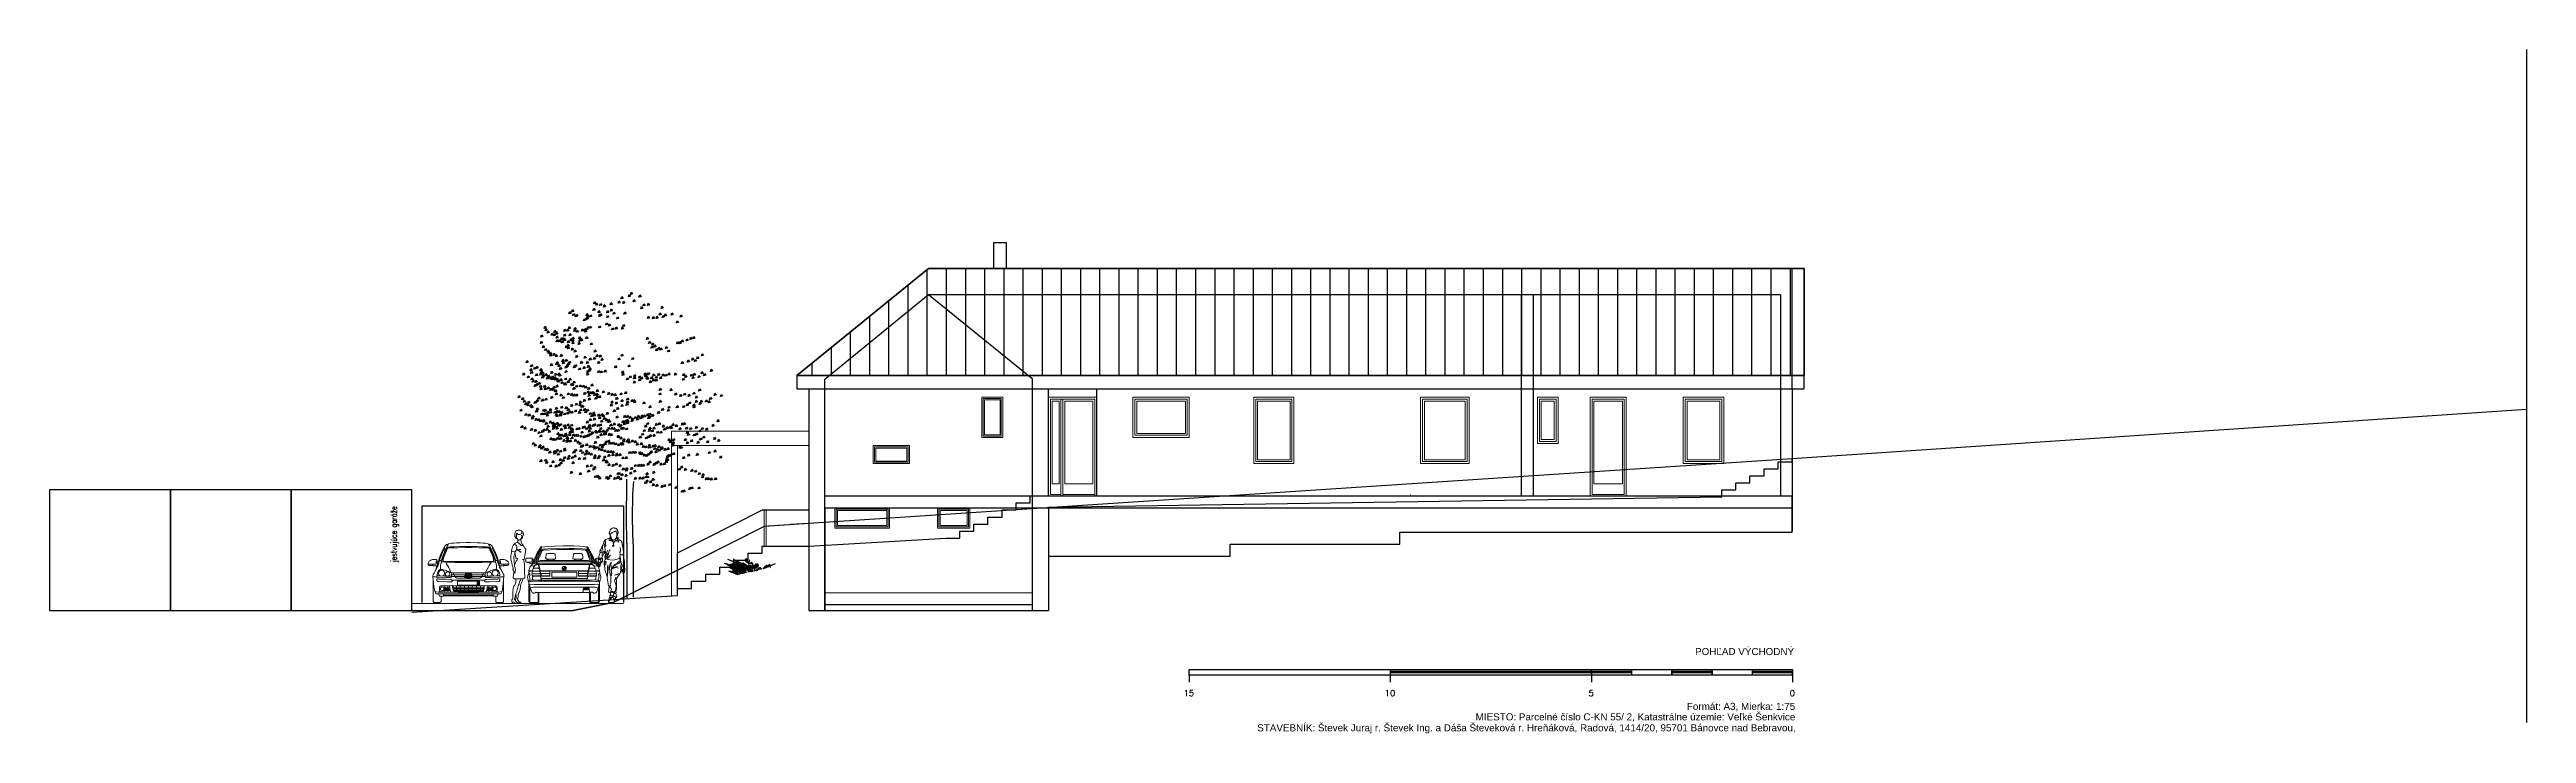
# Model space of a CAD drawing. Header units: millimetres. Extents: x 465413 to 965836, y 2516576 to 3795663.
# Drawn here: x 844025 to 905534, y 2836668 to 2853646 of the extents above; entities that cross this region are included whole.
import ezdxf
from ezdxf.enums import TextEntityAlignment as Align
from ezdxf.lldxf.tags import DXFTag

# ---------------------------------------------------------------- set-up
doc = ezdxf.new("R2010")
doc.units = ezdxf.units.MM
for name, color, linetype in [('DIM_100', 64, 'Continuous'), ('MUR-POH', 64, 'Continuous'), ('MUR_POH', 64, 'Continuous'), ('MUR_REZ', 3, 'Continuous'), ('PLO_LIN', 6, 'Continuous'), ('TXT_50_MIESTN', 7, 'Continuous')]:
    doc.layers.add(name, color=color, linetype=linetype)
doc.layers.add('Srafy', color=8, linetype='Continuous', lineweight=5)
doc.styles.add('ARIAL', font='arial.ttf', dxfattribs={"height": 250})
doc.styles.add('SIMPLEX', font='SIMPLEX.SHX', dxfattribs={"width": 0.7})
doc.styles.add('Sylaen', font='sylfaen.ttf')
tags = doc.linetypes.add('DASHED', pattern=[0.75, 0.5, -0.25]).pattern_tags.tags
tags[6:7] = [DXFTag(74, 4), DXFTag(75, 0), DXFTag(340, '0'), DXFTag(46, 1.0), DXFTag(50, 0.0), DXFTag(44, 0.0), DXFTag(45, 0.0)]
tags[4:5] = [DXFTag(74, 4), DXFTag(75, 0), DXFTag(340, '0'), DXFTag(46, 1.0), DXFTag(50, 0.0), DXFTag(44, 0.0), DXFTag(45, 0.0)]

msp = doc.modelspace()

# ---------------------------------------------------------------- texts
at = {"layer": 'DIM_100', "color": 1, "style": 'SIMPLEX'}
for s, p in [('15', (872317.3, 2837593.4)), ('10', (877312, 2837593.4)), ('5', (882306.7, 2837593.4)), ('0', (887301.4, 2837593.4))]:
    msp.add_text(s, height=150, dxfattribs=at).set_placement(p, align=Align.CENTER)
at = {"layer": 'DIM_100', "color": 1, "insert": (852597, 2841610.9), "char_height": 150, "attachment_point": 5, "rotation": 90, "style": 'SIMPLEX'}
msp.add_mtext('{jestvujúce garáže}', dxfattribs=at)
at = {"layer": 'TXT_50_MIESTN', "style": 'ARIAL'}
for s, p in [('POHĽAD VÝCHODNÝ', (884888.1, 2838613.1)), ('Formát: A3, Mierka: 1:75', (884684.4, 2837252.3)), ('STAVEBNÍK: Števek Juraj r. Števek Ing. a Dáša Števeková r. Hreňáková, Radová, 1414/20, 95701 Bánovce nad Bebravou,', (874015.3, 2836720.4)), ('MIESTO: Parcelné číslo C-KN 55/ 2, Katastrálne územie:^JVeľké Šenkvice', (879439.1, 2836991.6))]:
    msp.add_text(s, height=175, dxfattribs=at).set_placement(p)

# ---------------------------------------------------------------- blocks, each defined once
blk = doc.blocks.new('strom14', base_point=(-17517, -64197))
at = {"color": 1}
for p, q in [((-17590, -62957), (-17609, -62654)), ((-17434, -62727), (-17439, -62603)), ((-17427, -63562), (-17434, -62727)), ((-17577, -63588), (-17590, -62957)), ((-17594, -64204), (-17577, -63588)), ((-17441, -64191), (-17427, -63562))]:
    blk.add_line(p, q, dxfattribs=at)
for points in [[(-18307, -58307), (-18341, -58353), (-18289, -58363)], [(-17968, -58230), (-18001, -58276), (-17949, -58286)], [(-17856, -58243), (-17890, -58289), (-17838, -58299)], [(-17799, -58314), (-17833, -58360), (-17781, -58370)], [(-17756, -58027), (-17790, -58073), (-17738, -58083)], [(-17610, -58139), (-17644, -58185), (-17592, -58195)], [(-17547, -57956), (-17580, -58002), (-17528, -58012)], [(-17499, -58013), (-17532, -58059), (-17480, -58069)], [(-17357, -58182), (-17391, -58228), (-17339, -58238)], [(-17310, -58068), (-17343, -58114), (-17291, -58124)], [(-17239, -58175), (-17272, -58221), (-17221, -58231)], [(-17050, -58371), (-17083, -58417), (-17031, -58427)], [(-17043, -58216), (-17077, -58262), (-17025, -58272)], [(-16957, -58415), (-16990, -58461), (-16938, -58471)], [(-16875, -58266), (-16908, -58312), (-16856, -58322)], [(-16873, -58273), (-16907, -58319), (-16855, -58329)], [(-16779, -58237), (-16812, -58282), (-16760, -58292)], [(-16740, -58412), (-16774, -58458), (-16722, -58468)], [(-16684, -58226), (-16718, -58272), (-16666, -58282)], [(-16637, -58189), (-16670, -58235), (-16618, -58245)], [(-16614, -58355), (-16647, -58401), (-16596, -58411)], [(-16089, -58391), (-16122, -58437), (-16070, -58447)], [(-18782, -58518), (-18815, -58564), (-18763, -58574)], [(-18683, -58666), (-18717, -58712), (-18665, -58722)], [(-18553, -58469), (-18587, -58515), (-18535, -58525)], [(-18387, -58496), (-18421, -58542), (-18369, -58552)], [(-18332, -58533), (-18366, -58579), (-18314, -58589)], [(-18258, -58469), (-18291, -58515), (-18239, -58525)], [(-18184, -58553), (-18218, -58599), (-18166, -58609)], [(-18093, -58560), (-18127, -58606), (-18075, -58616)], [(-17968, -58553), (-18001, -58599), (-17949, -58609)], [(-17385, -58448), (-17418, -58494), (-17366, -58504)], [(-17351, -58756), (-17384, -58802), (-17332, -58812)], [(-17323, -58820), (-17357, -58866), (-17305, -58876)], [(-17203, -58567), (-17236, -58613), (-17184, -58623)], [(-17168, -58820), (-17202, -58866), (-17150, -58876)], [(-17111, -58450), (-17144, -58496), (-17092, -58506)], [(-17077, -58840), (-17111, -58886), (-17059, -58896)], [(-17000, -58742), (-17033, -58788), (-16981, -58798)], [(-16959, -58533), (-16992, -58579), (-16940, -58589)], [(-16929, -58715), (-16963, -58761), (-16911, -58771)], [(-16783, -58489), (-16817, -58535), (-16765, -58545)], [(-16761, -58503), (-16794, -58549), (-16742, -58559)], [(-16761, -58790), (-16794, -58836), (-16742, -58846)], [(-16537, -58517), (-16571, -58563), (-16519, -58573)], [(-16524, -58797), (-16557, -58843), (-16505, -58853)], [(-16467, -58533), (-16500, -58579), (-16448, -58589)], [(-16467, -58806), (-16500, -58852), (-16448, -58862)], [(-16446, -58489), (-16480, -58535), (-16428, -58545)], [(-16446, -58581), (-16480, -58626), (-16428, -58636)], [(-16433, -58840), (-16466, -58886), (-16414, -58896)], [(-16412, -58897), (-16446, -58943), (-16394, -58953)], [(-16392, -58861), (-16425, -58907), (-16373, -58917)], [(-16383, -58610), (-16416, -58656), (-16364, -58666)], [(-16328, -58867), (-16361, -58913), (-16309, -58923)], [(-16207, -58897), (-16241, -58943), (-16189, -58953)], [(-16187, -58503), (-16220, -58549), (-16168, -58559)], [(-16173, -58517), (-16206, -58563), (-16154, -58573)], [(-16146, -58833), (-16179, -58879), (-16127, -58889)], [(-16139, -58881), (-16172, -58927), (-16120, -58937)], [(-16109, -58483), (-16143, -58528), (-16091, -58539)], [(-16025, -58981), (-16058, -59027), (-16006, -59037)], [(-16018, -58435), (-16051, -58481), (-16000, -58491)], [(-16011, -58442), (-16045, -58487), (-15993, -58498)], [(-16004, -58813), (-16038, -58859), (-15986, -58869)], [(-15963, -58867), (-15997, -58913), (-15945, -58923)], [(-15893, -58874), (-15926, -58920), (-15874, -58930)], [(-15893, -58995), (-15926, -59041), (-15874, -59051)], [(-15697, -59041), (-15731, -59087), (-15679, -59097)], [(-15690, -58945), (-15723, -58991), (-15671, -59001)], [(-15647, -58904), (-15680, -58950), (-15628, -58960)], [(-15633, -58981), (-15666, -59027), (-15615, -59037)], [(-15578, -58972), (-15612, -59018), (-15560, -59028)], [(-15473, -58917), (-15507, -58962), (-15455, -58973)], [(-15423, -58861), (-15457, -58907), (-15405, -58917)], [(-15403, -58799), (-15436, -58845), (-15384, -58855)], [(-15319, -59016), (-15352, -59061), (-15300, -59071)], [(-19307, -59485), (-19341, -59531), (-19289, -59541)], [(-19194, -59555), (-19227, -59601), (-19175, -59611)], [(-19132, -59626), (-19165, -59672), (-19114, -59682)], [(-19096, -59057), (-19129, -59102), (-19077, -59112)], [(-19068, -59590), (-19102, -59635), (-19050, -59645)], [(-19018, -59072), (-19052, -59118), (-19000, -59128)], [(-18957, -59640), (-18990, -59685), (-18938, -59696)], [(-18927, -59113), (-18960, -59159), (-18909, -59169)], [(-18809, -59141), (-18842, -59187), (-18790, -59197)], [(-18752, -59184), (-18785, -59230), (-18733, -59240)], [(-18697, -59184), (-18730, -59230), (-18678, -59240)], [(-18469, -59386), (-18502, -59432), (-18450, -59442)], [(-18417, -59303), (-18450, -59348), (-18398, -59358)], [(-18279, -59337), (-18312, -59383), (-18261, -59393)], [(-18228, -59323), (-18261, -59369), (-18209, -59379)], [(-18174, -59358), (-18207, -59404), (-18155, -59414)], [(-18130, -59268), (-18163, -59314), (-18111, -59324)], [(-18073, -59218), (-18106, -59264), (-18054, -59274)], [(-18054, -59295), (-18088, -59341), (-18036, -59351)], [(-17998, -59175), (-18031, -59221), (-17979, -59231)], [(-17942, -59077), (-17975, -59123), (-17923, -59133)], [(-17576, -59576), (-17610, -59622), (-17558, -59632)], [(-17316, -59492), (-17350, -59537), (-17298, -59547)], [(-17239, -59583), (-17272, -59629), (-17221, -59639)], [(-16818, -59596), (-16851, -59642), (-16799, -59652)], [(-16777, -59514), (-16810, -59560), (-16758, -59570)], [(-16692, -59505), (-16726, -59551), (-16674, -59561)], [(-16642, -59387), (-16676, -59433), (-16624, -59443)], [(-16629, -59569), (-16662, -59615), (-16610, -59625)], [(-16551, -59211), (-16584, -59257), (-16533, -59267)], [(-16524, -59590), (-16557, -59635), (-16505, -59645)], [(-16439, -59057), (-16473, -59102), (-16421, -59112)], [(-16398, -59542), (-16432, -59588), (-16380, -59598)], [(-16307, -59107), (-16341, -59153), (-16289, -59163)], [(-16268, -59122), (-16301, -59168), (-16249, -59178)], [(-16263, -59061), (-16296, -59107), (-16245, -59117)], [(-16244, -59198), (-16277, -59244), (-16225, -59254)], [(-16187, -59521), (-16220, -59567), (-16168, -59577)], [(-16146, -59387), (-16179, -59433), (-16127, -59443)], [(-16095, -59072), (-16129, -59118), (-16077, -59128)], [(-16095, -59184), (-16129, -59230), (-16077, -59240)], [(-16089, -59123), (-16123, -59169), (-16071, -59179)], [(-16082, -59339), (-16115, -59385), (-16063, -59395)], [(-16045, -59105), (-16079, -59151), (-16027, -59161)], [(-15984, -59157), (-16017, -59203), (-15965, -59213)], [(-15984, -59309), (-16017, -59355), (-15965, -59365)], [(-15970, -59248), (-16004, -59294), (-15952, -59304)], [(-15931, -59280), (-15965, -59326), (-15913, -59336)], [(-15928, -59620), (-15962, -59666), (-15910, -59676)], [(-15893, -59107), (-15926, -59153), (-15874, -59163)], [(-15852, -59086), (-15885, -59132), (-15833, -59142)], [(-15845, -59620), (-15878, -59666), (-15826, -59676)], [(-15829, -59157), (-15862, -59203), (-15810, -59213)], [(-15815, -59079), (-15849, -59125), (-15797, -59135)], [(-15804, -59498), (-15837, -59544), (-15785, -59554)], [(-15761, -59134), (-15794, -59180), (-15742, -59190)], [(-15704, -59134), (-15737, -59180), (-15685, -59190)], [(-15685, -59505), (-15719, -59551), (-15667, -59561)], [(-15628, -59471), (-15662, -59517), (-15610, -59527)], [(-15544, -59457), (-15578, -59503), (-15526, -59513)], [(-15542, -59492), (-15575, -59537), (-15523, -59547)], [(-15503, -59423), (-15537, -59469), (-15485, -59479)], [(-15474, -59394), (-15507, -59439), (-15455, -59450)], [(-15419, -59353), (-15452, -59398), (-15400, -59409)], [(-15360, -59282), (-15393, -59328), (-15341, -59338)], [(-15312, -59177), (-15345, -59223), (-15293, -59233)], [(-14955, -59652), (-14988, -59698), (-14936, -59708)], [(-19531, -59870), (-19564, -59916), (-19512, -59926)], [(-19362, -59974), (-19396, -60020), (-19344, -60030)], [(-19298, -59928), (-19331, -59974), (-19279, -59984)], [(-19228, -60022), (-19261, -60068), (-19209, -60078)], [(-19105, -59969), (-19138, -60015), (-19086, -60025)], [(-19077, -60047), (-19110, -60093), (-19058, -60103)], [(-19034, -59990), (-19067, -60036), (-19016, -60046)], [(-18894, -60019), (-18927, -60064), (-18876, -60074)], [(-18843, -59974), (-18876, -60020), (-18824, -60030)], [(-18838, -60089), (-18871, -60135), (-18819, -60145)], [(-18809, -59681), (-18842, -59726), (-18790, -59737)], [(-18638, -59962), (-18671, -60008), (-18619, -60018)], [(-18476, -59962), (-18509, -60008), (-18457, -60018)], [(-18399, -59990), (-18432, -60036), (-18380, -60046)], [(-18335, -59983), (-18369, -60029), (-18317, -60039)], [(-18272, -60054), (-18305, -60100), (-18254, -60110)], [(-18223, -59969), (-18256, -60015), (-18204, -60025)], [(-18167, -60040), (-18200, -60086), (-18148, -60096)], [(-18164, -60109), (-18197, -60155), (-18145, -60165)], [(-18103, -59983), (-18137, -60029), (-18085, -60039)], [(-18093, -60109), (-18127, -60155), (-18075, -60165)], [(-18047, -60054), (-18081, -60100), (-18029, -60110)], [(-18016, -60150), (-18049, -60196), (-17997, -60206)], [(-17977, -59948), (-18010, -59994), (-17958, -60004)], [(-17949, -60068), (-17982, -60114), (-17930, -60124)], [(-17941, -59961), (-17974, -60007), (-17922, -60017)], [(-17932, -60052), (-17965, -60098), (-17913, -60108)], [(-17899, -60005), (-17933, -60050), (-17881, -60060)], [(-17884, -59961), (-17917, -60007), (-17865, -60017)], [(-17801, -60061), (-17834, -60107), (-17783, -60117)], [(-17749, -60031), (-17783, -60077), (-17731, -60087)], [(-17749, -60102), (-17783, -60148), (-17731, -60158)], [(-17631, -59997), (-17664, -60043), (-17612, -60053)], [(-17624, -60052), (-17657, -60098), (-17606, -60108)], [(-17617, -60159), (-17651, -60205), (-17599, -60215)], [(-17519, -60031), (-17553, -60077), (-17501, -60087)], [(-17485, -59758), (-17518, -59804), (-17467, -59814)], [(-17449, -60081), (-17482, -60127), (-17430, -60137)], [(-17337, -59968), (-17370, -60013), (-17318, -60024)], [(-17330, -59913), (-17364, -59959), (-17312, -59969)], [(-17155, -59779), (-17188, -59824), (-17136, -59834)], [(-16895, -59886), (-16928, -59931), (-16877, -59942)], [(-16797, -59906), (-16831, -59952), (-16779, -59962)], [(-16733, -59674), (-16767, -59720), (-16715, -59730)], [(-16733, -59899), (-16767, -59945), (-16715, -59955)], [(-16567, -60236), (-16600, -60281), (-16548, -60291)], [(-16517, -59829), (-16550, -59875), (-16498, -59885)], [(-16503, -59870), (-16537, -59916), (-16485, -59926)], [(-16474, -59772), (-16507, -59818), (-16455, -59828)], [(-16460, -59892), (-16493, -59938), (-16441, -59948)], [(-16460, -59961), (-16493, -60007), (-16441, -60017)], [(-16453, -59674), (-16487, -59720), (-16435, -59730)], [(-16369, -59801), (-16402, -59847), (-16350, -59857)], [(-16349, -60262), (-16382, -60308), (-16331, -60318)], [(-16307, -59674), (-16341, -59720), (-16289, -59730)], [(-16279, -60255), (-16312, -60301), (-16260, -60311)], [(-16259, -59833), (-16292, -59879), (-16240, -59889)], [(-16188, -60262), (-16222, -60308), (-16170, -60318)], [(-16164, -59751), (-16198, -59797), (-16146, -59807)], [(-16132, -59779), (-16165, -59824), (-16113, -59834)], [(-16125, -60159), (-16158, -60205), (-16107, -60215)], [(-16084, -60227), (-16117, -60273), (-16066, -60283)], [(-16064, -60214), (-16097, -60259), (-16045, -60269)], [(-16025, -60095), (-16058, -60141), (-16006, -60151)], [(-16011, -59667), (-16044, -59713), (-15992, -59723)], [(-15978, -60150), (-16011, -60196), (-15959, -60206)], [(-15977, -59710), (-16010, -59756), (-15959, -59766)], [(-15957, -59751), (-15990, -59797), (-15938, -59807)], [(-15922, -59899), (-15956, -59945), (-15904, -59955)], [(-15920, -59785), (-15953, -59831), (-15902, -59841)], [(-15913, -60081), (-15947, -60127), (-15895, -60137)], [(-15906, -60214), (-15940, -60259), (-15888, -60269)], [(-15888, -60200), (-15922, -60246), (-15870, -60256)], [(-15859, -59681), (-15892, -59726), (-15840, -59737)], [(-15824, -60173), (-15858, -60218), (-15806, -60228)], [(-15795, -60102), (-15828, -60148), (-15776, -60158)], [(-15788, -59822), (-15821, -59868), (-15769, -59878)], [(-15774, -59990), (-15808, -60036), (-15756, -60046)], [(-15752, -59751), (-15785, -59797), (-15733, -59807)], [(-15745, -59961), (-15778, -60007), (-15726, -60017)], [(-15740, -60136), (-15774, -60182), (-15722, -60192)], [(-15717, -60116), (-15751, -60161), (-15699, -60172)], [(-15710, -60088), (-15744, -60134), (-15692, -60144)], [(-15704, -59681), (-15737, -59726), (-15685, -59737)], [(-15699, -60257), (-15733, -60303), (-15681, -60313)], [(-15692, -59703), (-15726, -59749), (-15674, -59759)], [(-15669, -59968), (-15703, -60013), (-15651, -60024)], [(-15663, -60088), (-15696, -60134), (-15644, -60144)], [(-15647, -60052), (-15680, -60098), (-15628, -60108)], [(-15592, -60031), (-15625, -60077), (-15574, -60087)], [(-15592, -60075), (-15625, -60121), (-15574, -60131)], [(-15569, -59920), (-15603, -59966), (-15551, -59976)], [(-15565, -60052), (-15598, -60098), (-15546, -60108)], [(-15562, -59731), (-15596, -59777), (-15544, -59787)], [(-15549, -60059), (-15582, -60105), (-15530, -60115)], [(-15549, -60061), (-15582, -60107), (-15530, -60117)], [(-15490, -60011), (-15523, -60057), (-15471, -60067)], [(-15464, -60045), (-15498, -60091), (-15446, -60101)], [(-15464, -60059), (-15498, -60105), (-15446, -60115)], [(-15426, -59977), (-15459, -60023), (-15407, -60033)], [(-15389, -60264), (-15423, -60310), (-15371, -60320)], [(-15360, -60004), (-15393, -60050), (-15341, -60060)], [(-15348, -59940), (-15382, -59986), (-15330, -59996)], [(-15339, -60038), (-15373, -60084), (-15321, -60094)], [(-15314, -59906), (-15348, -59952), (-15296, -59962)], [(-15298, -59856), (-15332, -59902), (-15280, -59912)], [(-15296, -59961), (-15329, -60007), (-15277, -60017)], [(-15291, -60262), (-15324, -60308), (-15272, -60318)], [(-15257, -60193), (-15291, -60239), (-15239, -60249)], [(-15200, -59794), (-15234, -59840), (-15182, -59850)], [(-15199, -60220), (-15232, -60266), (-15180, -60276)], [(-15191, -59977), (-15225, -60023), (-15173, -60033)], [(-15180, -60143), (-15213, -60189), (-15161, -60199)], [(-15157, -60243), (-15190, -60289), (-15138, -60299)], [(-15146, -59815), (-15179, -59861), (-15127, -59871)], [(-15108, -60135), (-15142, -60181), (-15090, -60191)], [(-15075, -60081), (-15108, -60127), (-15056, -60137)], [(-15067, -59751), (-15100, -59797), (-15048, -59807)], [(-15066, -59920), (-15099, -59966), (-15047, -59976)], [(-15052, -59856), (-15086, -59902), (-15034, -59912)], [(-14990, -60031), (-15023, -60077), (-14971, -60087)], [(-14869, -59961), (-14903, -60007), (-14851, -60017)], [(-19782, -60495), (-19816, -60541), (-19764, -60551)], [(-19622, -60466), (-19655, -60512), (-19603, -60522)], [(-19511, -60566), (-19545, -60612), (-19493, -60622)], [(-19476, -60649), (-19509, -60694), (-19458, -60705)], [(-19404, -60626), (-19438, -60672), (-19386, -60682)], [(-19286, -60638), (-19319, -60684), (-19267, -60694)], [(-19251, -60690), (-19284, -60735), (-19232, -60746)], [(-19238, -60356), (-19272, -60402), (-19220, -60412)], [(-19161, -60532), (-19195, -60577), (-19143, -60588)], [(-19156, -60638), (-19189, -60684), (-19138, -60694)], [(-19102, -60774), (-19136, -60820), (-19084, -60830)], [(-19097, -60437), (-19130, -60483), (-19078, -60493)], [(-19097, -60732), (-19130, -60778), (-19078, -60788)], [(-18991, -60676), (-19024, -60722), (-18972, -60732)], [(-18978, -60489), (-19012, -60535), (-18960, -60545)], [(-18936, -60719), (-18970, -60765), (-18918, -60775)], [(-18866, -60461), (-18899, -60507), (-18847, -60517)], [(-18845, -60767), (-18878, -60813), (-18827, -60823)], [(-18768, -60489), (-18801, -60535), (-18749, -60545)], [(-18683, -60774), (-18717, -60820), (-18665, -60830)], [(-18645, -60454), (-18678, -60500), (-18626, -60510)], [(-18532, -60349), (-18565, -60395), (-18514, -60405)], [(-18481, -60783), (-18514, -60829), (-18462, -60839)], [(-18467, -60858), (-18500, -60904), (-18448, -60914)], [(-18319, -60838), (-18352, -60883), (-18300, -60894)], [(-18262, -60341), (-18295, -60387), (-18243, -60397)], [(-18262, -60642), (-18295, -60688), (-18243, -60698)], [(-18255, -60453), (-18288, -60499), (-18237, -60509)], [(-18009, -60774), (-18042, -60820), (-17990, -60830)], [(-17856, -60676), (-17890, -60722), (-17838, -60732)], [(-17631, -60649), (-17664, -60694), (-17612, -60705)], [(-17613, -60621), (-17646, -60667), (-17594, -60677)], [(-17563, -60621), (-17596, -60667), (-17544, -60677)], [(-17451, -60578), (-17484, -60624), (-17432, -60634)], [(-17451, -60655), (-17484, -60701), (-17432, -60711)], [(-17435, -60712), (-17468, -60758), (-17416, -60768)], [(-17403, -60425), (-17436, -60471), (-17385, -60481)], [(-17316, -60621), (-17350, -60667), (-17298, -60677)], [(-17317, -60738), (-17350, -60784), (-17298, -60794)], [(-17289, -60453), (-17323, -60499), (-17271, -60509)], [(-17204, -60816), (-17238, -60861), (-17186, -60871)], [(-17184, -60564), (-17218, -60610), (-17166, -60620)], [(-17176, -60679), (-17209, -60724), (-17157, -60734)], [(-17143, -60473), (-17177, -60519), (-17125, -60529)], [(-17120, -60872), (-17153, -60918), (-17101, -60928)], [(-17066, -60466), (-17099, -60512), (-17047, -60522)], [(-17064, -60657), (-17097, -60703), (-17045, -60713)], [(-17049, -60731), (-17083, -60777), (-17031, -60787)], [(-16982, -60439), (-17015, -60485), (-16963, -60495)], [(-16847, -60403), (-16881, -60448), (-16829, -60459)], [(-16756, -60523), (-16790, -60569), (-16738, -60579)], [(-16701, -60375), (-16735, -60421), (-16683, -60431)], [(-16701, -60523), (-16735, -60569), (-16683, -60579)], [(-16688, -60466), (-16721, -60512), (-16669, -60522)], [(-16665, -60557), (-16698, -60603), (-16646, -60613)], [(-16638, -60466), (-16671, -60512), (-16619, -60522)], [(-16597, -60425), (-16630, -60471), (-16578, -60481)], [(-16567, -60425), (-16600, -60471), (-16549, -60481)], [(-16512, -60425), (-16546, -60471), (-16494, -60481)], [(-16503, -60578), (-16537, -60624), (-16485, -60634)], [(-16492, -60487), (-16525, -60533), (-16473, -60543)], [(-16483, -60318), (-16516, -60364), (-16465, -60374)], [(-16469, -60403), (-16502, -60448), (-16451, -60459)], [(-16460, -60858), (-16493, -60904), (-16441, -60914)], [(-16413, -60283), (-16446, -60329), (-16394, -60339)], [(-16389, -60837), (-16422, -60883), (-16370, -60893)], [(-16385, -60439), (-16418, -60485), (-16366, -60495)], [(-16383, -60844), (-16416, -60890), (-16364, -60900)], [(-16376, -60614), (-16409, -60660), (-16357, -60670)], [(-16340, -60766), (-16373, -60812), (-16321, -60822)], [(-16311, -60759), (-16345, -60805), (-16293, -60815)], [(-16285, -60851), (-16318, -60897), (-16266, -60907)], [(-16278, -60655), (-16311, -60701), (-16259, -60711)], [(-16269, -60724), (-16303, -60770), (-16251, -60780)], [(-16188, -60482), (-16222, -60528), (-16170, -60538)], [(-16181, -60710), (-16215, -60756), (-16163, -60766)], [(-16166, -60874), (-16199, -60920), (-16148, -60930)], [(-16118, -60318), (-16152, -60363), (-16100, -60373)], [(-16118, -60482), (-16152, -60528), (-16100, -60538)], [(-16062, -60468), (-16095, -60514), (-16043, -60524)], [(-16062, -60738), (-16095, -60784), (-16043, -60794)], [(-15984, -60453), (-16017, -60499), (-15965, -60509)], [(-15977, -60844), (-16010, -60890), (-15959, -60900)], [(-15927, -60797), (-15960, -60843), (-15908, -60853)], [(-15859, -60544), (-15892, -60590), (-15840, -60600)], [(-15815, -60783), (-15849, -60829), (-15797, -60839)], [(-15802, -60480), (-15836, -60525), (-15784, -60535)], [(-15710, -60888), (-15744, -60934), (-15692, -60944)], [(-15684, -60451), (-15717, -60497), (-15665, -60507)], [(-15683, -60810), (-15717, -60856), (-15665, -60866)], [(-15662, -60374), (-15695, -60420), (-15643, -60430)], [(-15622, -60291), (-15655, -60337), (-15603, -60347)], [(-15598, -60346), (-15632, -60392), (-15580, -60402)], [(-15565, -60537), (-15598, -60583), (-15546, -60593)], [(-15543, -60339), (-15577, -60385), (-15525, -60395)], [(-15535, -60844), (-15568, -60890), (-15517, -60900)], [(-15480, -60305), (-15514, -60351), (-15462, -60361)], [(-15424, -60585), (-15458, -60631), (-15406, -60641)], [(-15409, -60326), (-15443, -60372), (-15391, -60382)], [(-15410, -60865), (-15443, -60911), (-15391, -60921)], [(-15367, -60858), (-15400, -60904), (-15348, -60914)], [(-15339, -60608), (-15373, -60653), (-15321, -60664)], [(-15305, -60325), (-15338, -60371), (-15287, -60381)], [(-15249, -60556), (-15282, -60602), (-15230, -60612)], [(-15214, -60831), (-15247, -60877), (-15195, -60887)], [(-15207, -60620), (-15240, -60666), (-15188, -60676)], [(-15191, -60881), (-15225, -60927), (-15173, -60937)], [(-15157, -60662), (-15190, -60708), (-15138, -60718)], [(-15079, -60774), (-15113, -60820), (-15061, -60830)], [(-15052, -60747), (-15086, -60792), (-15034, -60802)], [(-14995, -60662), (-15029, -60708), (-14977, -60718)], [(-14982, -60726), (-15015, -60772), (-14963, -60782)], [(-14925, -60699), (-14958, -60745), (-14906, -60755)], [(-14884, -60635), (-14917, -60681), (-14865, -60691)], [(-14849, -60571), (-14883, -60617), (-14831, -60627)], [(-14806, -60858), (-14840, -60904), (-14788, -60914)], [(-14757, -60521), (-14791, -60567), (-14739, -60577)], [(-19699, -61118), (-19733, -61164), (-19681, -61174)], [(-19574, -61236), (-19607, -61282), (-19555, -61292)], [(-19419, -61327), (-19452, -61373), (-19401, -61383)], [(-19307, -61314), (-19341, -61360), (-19289, -61370)], [(-19251, -61371), (-19284, -61417), (-19232, -61427)], [(-19168, -61449), (-19202, -61495), (-19150, -61505)], [(-19156, -61287), (-19189, -61333), (-19138, -61343)], [(-19105, -61470), (-19138, -61516), (-19086, -61526)], [(-19020, -61314), (-19054, -61360), (-19002, -61370)], [(-18964, -61456), (-18998, -61502), (-18946, -61512)], [(-18936, -61406), (-18970, -61452), (-18918, -61462)], [(-18915, -61301), (-18949, -61347), (-18897, -61357)], [(-18859, -61195), (-18892, -61241), (-18840, -61251)], [(-18810, -61203), (-18843, -61249), (-18791, -61259)], [(-18753, -61315), (-18787, -61361), (-18735, -61371)], [(-18662, -61245), (-18696, -61291), (-18644, -61301)], [(-18581, -61217), (-18615, -61263), (-18563, -61273)], [(-18539, -61294), (-18573, -61340), (-18521, -61350)], [(-18515, -61273), (-18548, -61319), (-18496, -61329)], [(-18441, -61294), (-18474, -61340), (-18422, -61350)], [(-18369, -61327), (-18402, -61373), (-18350, -61383)], [(-18342, -61252), (-18376, -61298), (-18324, -61308)], [(-18278, -61405), (-18311, -61451), (-18259, -61461)], [(-18244, -61196), (-18277, -61242), (-18225, -61252)], [(-18221, -60915), (-18254, -60961), (-18202, -60971)], [(-18200, -61405), (-18234, -61451), (-18182, -61461)], [(-18167, -61210), (-18200, -61256), (-18148, -61266)], [(-18110, -61301), (-18144, -61347), (-18092, -61357)], [(-18107, -61482), (-18140, -61528), (-18088, -61538)], [(-18075, -60986), (-18108, -61032), (-18057, -61042)], [(-18068, -61371), (-18102, -61417), (-18050, -61427)], [(-18016, -61489), (-18049, -61535), (-17997, -61545)], [(-18012, -60957), (-18045, -61003), (-17993, -61013)], [(-18005, -61308), (-18038, -61354), (-17986, -61364)], [(-17998, -61357), (-18031, -61403), (-17979, -61413)], [(-17995, -61020), (-18029, -61066), (-17977, -61076)], [(-17977, -61047), (-18011, -61093), (-17959, -61103)], [(-17949, -60971), (-17982, -61017), (-17930, -61027)], [(-17949, -61189), (-17982, -61235), (-17930, -61245)], [(-17899, -61252), (-17933, -61298), (-17881, -61308)], [(-17871, -61006), (-17905, -61052), (-17853, -61062)], [(-17864, -61364), (-17898, -61410), (-17846, -61420)], [(-17827, -61455), (-17860, -61501), (-17808, -61511)], [(-17808, -61006), (-17842, -61052), (-17790, -61062)], [(-17809, -61034), (-17842, -61079), (-17790, -61089)], [(-17774, -61047), (-17808, -61093), (-17756, -61103)], [(-17717, -61013), (-17750, -61059), (-17698, -61069)], [(-17695, -61077), (-17728, -61123), (-17676, -61133)], [(-17646, -61041), (-17680, -61087), (-17628, -61097)], [(-17567, -61077), (-17600, -61123), (-17549, -61133)], [(-17563, -61111), (-17596, -61157), (-17544, -61167)], [(-17513, -61034), (-17546, -61080), (-17494, -61090)], [(-17455, -61138), (-17489, -61184), (-17437, -61194)], [(-17451, -61168), (-17484, -61214), (-17432, -61224)], [(-17450, -61013), (-17483, -61059), (-17431, -61069)], [(-17442, -61111), (-17475, -61157), (-17423, -61167)], [(-17429, -61322), (-17462, -61367), (-17411, -61377)], [(-17392, -61138), (-17425, -61184), (-17373, -61194)], [(-17383, -61013), (-17416, -61059), (-17364, -61069)], [(-17373, -61195), (-17407, -61241), (-17355, -61251)], [(-17345, -61307), (-17378, -61353), (-17326, -61363)], [(-17337, -61145), (-17370, -61191), (-17318, -61201)], [(-17303, -61307), (-17336, -61353), (-17284, -61363)], [(-17282, -61238), (-17316, -61284), (-17264, -61294)], [(-17266, -61252), (-17300, -61298), (-17248, -61308)], [(-17232, -61216), (-17266, -61262), (-17214, -61272)], [(-17218, -61357), (-17252, -61403), (-17200, -61413)], [(-17212, -61503), (-17245, -61549), (-17193, -61559)], [(-17190, -61026), (-17223, -61072), (-17172, -61082)], [(-17162, -61357), (-17195, -61403), (-17143, -61413)], [(-17123, -61202), (-17156, -61248), (-17104, -61258)], [(-17113, -61315), (-17146, -61360), (-17094, -61370)], [(-17064, -61307), (-17097, -61353), (-17045, -61363)], [(-17050, -61468), (-17083, -61513), (-17031, -61524)], [(-17036, -61229), (-17070, -61275), (-17018, -61285)], [(-17002, -61138), (-17036, -61184), (-16984, -61194)], [(-17001, -61461), (-17035, -61507), (-16983, -61517)], [(-16980, -61110), (-17013, -61156), (-16961, -61166)], [(-16979, -61307), (-17013, -61353), (-16961, -61363)], [(-16968, -61131), (-17001, -61177), (-16949, -61187)], [(-16951, -60935), (-16984, -60981), (-16933, -60991)], [(-16944, -61357), (-16977, -61403), (-16926, -61413)], [(-16924, -61096), (-16958, -61142), (-16906, -61152)], [(-16909, -61399), (-16942, -61445), (-16890, -61455)], [(-16902, -61448), (-16935, -61494), (-16883, -61504)], [(-16874, -61061), (-16908, -61107), (-16856, -61117)], [(-16874, -61441), (-16907, -61487), (-16855, -61497)], [(-16847, -60998), (-16881, -61044), (-16829, -61054)], [(-16846, -61378), (-16879, -61424), (-16827, -61434)], [(-16812, -60970), (-16846, -61015), (-16794, -61025)], [(-16811, -61131), (-16844, -61177), (-16792, -61187)], [(-16789, -61469), (-16823, -61515), (-16771, -61525)], [(-16786, -61223), (-16819, -61268), (-16767, -61278)], [(-16782, -61315), (-16816, -61360), (-16764, -61370)], [(-16767, -61384), (-16801, -61430), (-16749, -61440)], [(-16761, -61047), (-16795, -61093), (-16743, -61103)], [(-16761, -61047), (-16795, -61093), (-16743, -61103)], [(-16754, -61377), (-16787, -61423), (-16735, -61433)], [(-16733, -60979), (-16767, -61025), (-16715, -61035)], [(-16722, -61238), (-16755, -61284), (-16703, -61294)], [(-16685, -61405), (-16719, -61451), (-16667, -61461)], [(-16663, -61378), (-16696, -61424), (-16644, -61434)], [(-16635, -61216), (-16669, -61262), (-16617, -61272)], [(-16629, -60979), (-16662, -61025), (-16610, -61035)], [(-16628, -61076), (-16661, -61121), (-16609, -61132)], [(-16608, -60929), (-16641, -60975), (-16590, -60985)], [(-16597, -61238), (-16630, -61284), (-16578, -61294)], [(-16579, -61420), (-16612, -61466), (-16560, -61476)], [(-16572, -61428), (-16605, -61473), (-16553, -61483)], [(-16565, -60993), (-16598, -61038), (-16546, -61048)], [(-16531, -61455), (-16564, -61501), (-16512, -61511)], [(-16529, -61097), (-16563, -61143), (-16511, -61153)], [(-16529, -61315), (-16563, -61360), (-16511, -61370)], [(-16524, -60942), (-16557, -60988), (-16505, -60998)], [(-16506, -61238), (-16539, -61284), (-16487, -61294)], [(-16501, -61378), (-16535, -61424), (-16483, -61434)], [(-16496, -61279), (-16530, -61325), (-16478, -61335)], [(-16487, -61476), (-16521, -61522), (-16469, -61532)], [(-16467, -61489), (-16500, -61535), (-16448, -61545)], [(-16452, -61153), (-16485, -61199), (-16434, -61209)], [(-16438, -61315), (-16471, -61360), (-16419, -61370)], [(-16413, -60899), (-16446, -60945), (-16394, -60955)], [(-16412, -61503), (-16446, -61549), (-16394, -61559)], [(-16375, -61279), (-16408, -61325), (-16356, -61335)], [(-16347, -61286), (-16380, -61332), (-16328, -61342)], [(-16321, -61405), (-16354, -61451), (-16302, -61461)], [(-16298, -61503), (-16332, -61549), (-16280, -61559)], [(-16257, -60915), (-16291, -60961), (-16239, -60971)], [(-16248, -61315), (-16282, -61360), (-16230, -61370)], [(-16214, -61482), (-16247, -61528), (-16195, -61538)], [(-16196, -61322), (-16229, -61367), (-16177, -61377)], [(-16159, -61482), (-16193, -61528), (-16141, -61538)], [(-16102, -61475), (-16136, -61521), (-16084, -61531)], [(-16082, -61391), (-16115, -61437), (-16063, -61447)], [(-16076, -61336), (-16109, -61381), (-16058, -61392)], [(-16075, -60908), (-16108, -60954), (-16056, -60964)], [(-16062, -61230), (-16095, -61276), (-16043, -61286)], [(-16054, -61320), (-16088, -61366), (-16036, -61376)], [(-16027, -61399), (-16060, -61445), (-16008, -61455)], [(-16018, -60901), (-16051, -60947), (-16000, -60957)], [(-16011, -61469), (-16045, -61514), (-15993, -61524)], [(-16004, -61286), (-16038, -61332), (-15986, -61342)], [(-15971, -61223), (-16004, -61269), (-15952, -61279)], [(-15963, -60929), (-15997, -60975), (-15945, -60985)], [(-15920, -61469), (-15953, -61514), (-15902, -61524)], [(-15914, -61448), (-15948, -61494), (-15896, -61504)], [(-15906, -61293), (-15940, -61339), (-15888, -61349)], [(-15893, -60949), (-15926, -60995), (-15874, -61005)], [(-15886, -61245), (-15919, -61291), (-15867, -61301)], [(-15879, -61496), (-15912, -61542), (-15861, -61552)], [(-15815, -60915), (-15849, -60961), (-15797, -60971)], [(-15815, -61475), (-15849, -61521), (-15797, -61531)], [(-15808, -61336), (-15842, -61382), (-15790, -61392)], [(-15788, -60949), (-15821, -60995), (-15769, -61005)], [(-15788, -60979), (-15821, -61025), (-15769, -61035)], [(-15788, -61216), (-15821, -61262), (-15769, -61272)], [(-15765, -61482), (-15799, -61528), (-15747, -61538)], [(-15745, -60895), (-15778, -60940), (-15726, -60950)], [(-15738, -61238), (-15771, -61284), (-15719, -61294)], [(-15725, -61441), (-15758, -61487), (-15706, -61497)], [(-15704, -61188), (-15737, -61234), (-15685, -61244)], [(-15697, -60993), (-15730, -61038), (-15678, -61048)], [(-15697, -61300), (-15730, -61346), (-15678, -61356)], [(-15683, -60965), (-15717, -61011), (-15665, -61021)], [(-15660, -61266), (-15694, -61312), (-15642, -61322)], [(-15647, -60908), (-15680, -60954), (-15628, -60964)], [(-15633, -61202), (-15666, -61248), (-15615, -61258)], [(-15606, -61245), (-15639, -61291), (-15587, -61301)], [(-15606, -61307), (-15639, -61353), (-15587, -61363)], [(-15592, -61175), (-15625, -61221), (-15574, -61231)], [(-15542, -60908), (-15575, -60954), (-15523, -60964)], [(-15535, -61154), (-15568, -61200), (-15517, -61210)], [(-15508, -61384), (-15541, -61430), (-15489, -61440)], [(-15480, -60915), (-15514, -60961), (-15462, -60971)], [(-15478, -61259), (-15512, -61305), (-15460, -61315)], [(-15458, -60979), (-15491, -61025), (-15439, -61035)], [(-15451, -61336), (-15484, -61382), (-15432, -61392)], [(-15430, -61188), (-15464, -61234), (-15412, -61244)], [(-15423, -60942), (-15457, -60988), (-15405, -60998)], [(-15373, -60949), (-15407, -60995), (-15355, -61005)], [(-15373, -61350), (-15407, -61396), (-15355, -61406)], [(-15367, -61111), (-15400, -61157), (-15348, -61167)], [(-15367, -61131), (-15400, -61177), (-15348, -61187)], [(-15332, -61384), (-15366, -61430), (-15314, -61440)], [(-15319, -60949), (-15352, -60995), (-15300, -61005)], [(-15298, -61496), (-15332, -61542), (-15280, -61552)], [(-15296, -61118), (-15329, -61164), (-15277, -61174)], [(-15255, -61412), (-15288, -61457), (-15236, -61468)], [(-15241, -61097), (-15275, -61143), (-15223, -61153)], [(-15177, -61084), (-15211, -61129), (-15159, -61140)], [(-15164, -61357), (-15197, -61403), (-15145, -61413)], [(-15100, -61013), (-15133, -61059), (-15081, -61069)], [(-15086, -61054), (-15120, -61100), (-15068, -61110)], [(-15066, -61336), (-15099, -61382), (-15047, -61392)], [(-15009, -60979), (-15042, -61025), (-14990, -61035)], [(-14925, -60965), (-14958, -61011), (-14906, -61021)], [(-14904, -61300), (-14937, -61346), (-14886, -61356)], [(-14827, -61266), (-14860, -61312), (-14808, -61322)], [(-19763, -62022), (-19796, -62068), (-19745, -62078)], [(-19712, -61607), (-19746, -61653), (-19694, -61663)], [(-19622, -61874), (-19655, -61920), (-19603, -61930)], [(-19618, -61560), (-19651, -61606), (-19599, -61616)], [(-19483, -61910), (-19516, -61956), (-19464, -61966)], [(-19440, -61642), (-19473, -61688), (-19421, -61698)], [(-19345, -61525), (-19378, -61570), (-19327, -61581)], [(-19263, -61572), (-19296, -61618), (-19244, -61628)], [(-19203, -61654), (-19237, -61700), (-19185, -61710)], [(-19180, -61958), (-19213, -62004), (-19161, -62014)], [(-19039, -61617), (-19072, -61663), (-19020, -61673)], [(-18970, -61974), (-19004, -62020), (-18952, -62030)], [(-18933, -61666), (-18967, -61712), (-18915, -61722)], [(-18884, -61589), (-18917, -61634), (-18865, -61645)], [(-18845, -62036), (-18878, -62082), (-18827, -62092)], [(-18786, -61785), (-18819, -61831), (-18767, -61841)], [(-18757, -61771), (-18791, -61817), (-18739, -61827)], [(-18592, -61589), (-18626, -61634), (-18574, -61645)], [(-18592, -61938), (-18626, -61984), (-18574, -61994)], [(-18585, -61666), (-18619, -61712), (-18567, -61722)], [(-18578, -61722), (-18612, -61768), (-18560, -61778)], [(-18515, -61638), (-18548, -61684), (-18496, -61694)], [(-18508, -61981), (-18541, -62027), (-18489, -62037)], [(-18480, -61589), (-18513, -61634), (-18461, -61645)], [(-18460, -61988), (-18493, -62034), (-18442, -62044)], [(-18452, -61817), (-18486, -61863), (-18434, -61873)], [(-18444, -62086), (-18477, -62132), (-18426, -62142)], [(-18437, -62015), (-18471, -62061), (-18419, -62071)], [(-18424, -62079), (-18457, -62125), (-18405, -62135)], [(-18380, -61833), (-18414, -61879), (-18362, -61889)], [(-18305, -61789), (-18339, -61835), (-18287, -61845)], [(-18289, -61819), (-18323, -61865), (-18271, -61875)], [(-18241, -61847), (-18275, -61892), (-18223, -61903)], [(-18228, -61762), (-18262, -61808), (-18210, -61818)], [(-18193, -61832), (-18227, -61878), (-18175, -61888)], [(-18157, -61890), (-18190, -61936), (-18139, -61946)], [(-18136, -61740), (-18170, -61786), (-18118, -61796)], [(-18123, -61810), (-18156, -61856), (-18104, -61866)], [(-18088, -61747), (-18121, -61793), (-18069, -61803)], [(-18039, -61890), (-18072, -61936), (-18020, -61946)], [(-18016, -61917), (-18049, -61963), (-17997, -61973)], [(-17996, -61775), (-18029, -61821), (-17978, -61831)], [(-17989, -61727), (-18023, -61773), (-17971, -61783)], [(-17975, -61519), (-18008, -61565), (-17956, -61575)], [(-17975, -61951), (-18008, -61997), (-17956, -62007)], [(-17925, -61981), (-17958, -62027), (-17906, -62037)], [(-17918, -61546), (-17951, -61592), (-17899, -61602)], [(-17912, -61769), (-17946, -61814), (-17894, -61825)], [(-17870, -61974), (-17903, -62020), (-17852, -62030)], [(-17842, -61755), (-17876, -61801), (-17824, -61811)], [(-17813, -61938), (-17846, -61984), (-17795, -61994)], [(-17794, -61692), (-17827, -61738), (-17775, -61748)], [(-17779, -61931), (-17812, -61977), (-17760, -61987)], [(-17765, -61525), (-17799, -61571), (-17747, -61581)], [(-17749, -61910), (-17783, -61956), (-17731, -61966)], [(-17695, -61698), (-17728, -61744), (-17677, -61754)], [(-17646, -61642), (-17680, -61688), (-17628, -61698)], [(-17645, -61904), (-17678, -61949), (-17626, -61959)], [(-17574, -61904), (-17607, -61949), (-17555, -61959)], [(-17569, -61621), (-17603, -61667), (-17551, -61677)], [(-17506, -61910), (-17539, -61956), (-17487, -61966)], [(-17485, -61651), (-17518, -61697), (-17467, -61707)], [(-17471, -61593), (-17504, -61639), (-17452, -61649)], [(-17449, -61623), (-17482, -61669), (-17430, -61679)], [(-17421, -62036), (-17455, -62082), (-17403, -62092)], [(-17359, -61586), (-17392, -61632), (-17340, -61642)], [(-17357, -61623), (-17391, -61669), (-17339, -61679)], [(-17337, -62042), (-17370, -62088), (-17318, -62098)], [(-17330, -61701), (-17364, -61747), (-17312, -61757)], [(-17316, -61701), (-17350, -61747), (-17298, -61757)], [(-17296, -61678), (-17329, -61724), (-17277, -61734)], [(-17289, -61551), (-17322, -61597), (-17270, -61607)], [(-17267, -61964), (-17300, -62010), (-17249, -62020)], [(-17232, -61715), (-17266, -61760), (-17214, -61770)], [(-17232, -61516), (-17265, -61562), (-17213, -61572)], [(-17183, -61944), (-17217, -61990), (-17165, -62000)], [(-17182, -61974), (-17215, -62020), (-17164, -62030)], [(-17155, -61694), (-17188, -61740), (-17136, -61750)], [(-17098, -61678), (-17131, -61724), (-17079, -61734)], [(-17092, -61894), (-17125, -61940), (-17073, -61950)], [(-17091, -61965), (-17124, -62011), (-17072, -62021)], [(-17057, -61678), (-17090, -61724), (-17038, -61734)], [(-17043, -61887), (-17076, -61933), (-17024, -61943)], [(-17007, -61678), (-17040, -61724), (-16988, -61734)], [(-16986, -61981), (-17020, -62027), (-16968, -62037)], [(-16979, -61623), (-17013, -61669), (-16961, -61679)], [(-16966, -61887), (-16999, -61933), (-16948, -61943)], [(-16916, -61644), (-16949, -61690), (-16897, -61700)], [(-16916, -62120), (-16949, -62166), (-16897, -62176)], [(-16902, -61694), (-16935, -61740), (-16883, -61750)], [(-16889, -61867), (-16922, -61913), (-16871, -61923)], [(-16881, -62022), (-16915, -62068), (-16863, -62078)], [(-16854, -62093), (-16887, -62138), (-16836, -62149)], [(-16838, -61721), (-16872, -61767), (-16820, -61777)], [(-16824, -61769), (-16858, -61815), (-16806, -61825)], [(-16819, -61839), (-16852, -61885), (-16800, -61895)], [(-16777, -61728), (-16810, -61774), (-16758, -61784)], [(-16749, -61824), (-16782, -61870), (-16730, -61880)], [(-16747, -62001), (-16780, -62047), (-16728, -62057)], [(-16726, -62042), (-16760, -62088), (-16708, -62098)], [(-16712, -61525), (-16746, -61571), (-16694, -61581)], [(-16699, -61785), (-16733, -61831), (-16681, -61841)], [(-16657, -61789), (-16690, -61835), (-16638, -61845)], [(-16649, -61658), (-16682, -61703), (-16631, -61713)], [(-16642, -61988), (-16676, -62034), (-16624, -62044)], [(-16635, -61799), (-16669, -61845), (-16617, -61855)], [(-16635, -62036), (-16669, -62082), (-16617, -62092)], [(-16608, -61756), (-16641, -61801), (-16590, -61811)], [(-16551, -61951), (-16584, -61997), (-16533, -62007)], [(-16524, -61756), (-16557, -61801), (-16505, -61811)], [(-16496, -61931), (-16530, -61977), (-16478, -61987)], [(-16439, -61715), (-16473, -61760), (-16421, -61770)], [(-16439, -61867), (-16473, -61913), (-16421, -61923)], [(-16439, -61917), (-16473, -61963), (-16421, -61973)], [(-16405, -61951), (-16439, -61997), (-16387, -62007)], [(-16383, -62056), (-16416, -62102), (-16364, -62112)], [(-16376, -61519), (-16409, -61565), (-16357, -61575)], [(-16335, -61735), (-16368, -61781), (-16316, -61791)], [(-16335, -61910), (-16368, -61956), (-16316, -61966)], [(-16307, -61756), (-16341, -61801), (-16289, -61811)], [(-16285, -61860), (-16318, -61906), (-16266, -61916)], [(-16272, -61685), (-16306, -61731), (-16254, -61741)], [(-16257, -62058), (-16291, -62104), (-16239, -62114)], [(-16224, -61650), (-16257, -61696), (-16205, -61706)], [(-16159, -61853), (-16193, -61899), (-16141, -61909)], [(-16152, -61610), (-16186, -61656), (-16134, -61666)], [(-16146, -61995), (-16179, -62041), (-16127, -62051)], [(-16118, -61897), (-16152, -61943), (-16100, -61953)], [(-16076, -62034), (-16110, -62080), (-16058, -62090)], [(-16068, -61546), (-16102, -61592), (-16050, -61602)], [(-16033, -61621), (-16067, -61667), (-16015, -61677)], [(-15998, -62001), (-16031, -62047), (-15979, -62057)], [(-15977, -62058), (-16010, -62104), (-15959, -62114)], [(-15963, -61553), (-15997, -61599), (-15945, -61609)], [(-15963, -61608), (-15996, -61654), (-15944, -61664)], [(-15947, -61532), (-15981, -61578), (-15929, -61588)], [(-15947, -61630), (-15981, -61676), (-15929, -61686)], [(-15893, -61819), (-15926, -61865), (-15874, -61875)], [(-15893, -61847), (-15926, -61892), (-15874, -61903)], [(-15886, -62036), (-15919, -62082), (-15867, -62092)], [(-15872, -61610), (-15906, -61656), (-15854, -61666)], [(-15859, -62106), (-15892, -62152), (-15840, -62162)], [(-15788, -61560), (-15821, -61606), (-15769, -61616)], [(-15788, -61876), (-15821, -61922), (-15769, -61932)], [(-15781, -62086), (-15815, -62132), (-15763, -62142)], [(-15731, -61951), (-15764, -61997), (-15712, -62007)], [(-15717, -61560), (-15751, -61606), (-15699, -61616)], [(-15704, -61853), (-15737, -61899), (-15685, -61909)], [(-15676, -61883), (-15710, -61929), (-15658, -61939)], [(-15660, -61587), (-15694, -61633), (-15642, -61643)], [(-15647, -61924), (-15680, -61970), (-15628, -61980)], [(-15633, -61890), (-15666, -61936), (-15615, -61946)], [(-15606, -61580), (-15639, -61626), (-15587, -61636)], [(-15549, -61566), (-15582, -61612), (-15530, -61622)], [(-15521, -61897), (-15555, -61943), (-15503, -61953)], [(-15458, -61833), (-15491, -61879), (-15439, -61889)], [(-15458, -61840), (-15491, -61886), (-15439, -61896)], [(-15417, -62099), (-15450, -62145), (-15398, -62155)], [(-15401, -61826), (-15434, -61872), (-15382, -61882)], [(-15353, -61769), (-15386, -61815), (-15334, -61825)], [(-15319, -61799), (-15352, -61845), (-15300, -61855)], [(-15298, -62113), (-15332, -62159), (-15280, -62169)], [(-15275, -61735), (-15309, -61781), (-15257, -61791)], [(-15262, -61769), (-15295, -61815), (-15243, -61825)], [(-15164, -61728), (-15197, -61774), (-15145, -61784)], [(-15114, -61685), (-15147, -61731), (-15095, -61741)], [(-19635, -62562), (-19669, -62608), (-19617, -62618)], [(-19531, -62569), (-19564, -62614), (-19512, -62625)], [(-19453, -62562), (-19487, -62608), (-19435, -62618)], [(-19405, -62562), (-19439, -62608), (-19387, -62618)], [(-19328, -62457), (-19361, -62503), (-19309, -62513)], [(-19314, -62514), (-19348, -62560), (-19296, -62570)], [(-19230, -62430), (-19263, -62476), (-19211, -62486)], [(-19146, -62373), (-19179, -62419), (-19127, -62429)], [(-19048, -62352), (-19081, -62398), (-19029, -62408)], [(-18886, -62329), (-18919, -62375), (-18868, -62385)], [(-18795, -62268), (-18828, -62314), (-18776, -62324)], [(-18738, -62323), (-18771, -62368), (-18719, -62379)], [(-18494, -62703), (-18528, -62749), (-18476, -62759)], [(-18410, -62140), (-18443, -62186), (-18391, -62196)], [(-18373, -62730), (-18407, -62776), (-18355, -62786)], [(-18367, -62191), (-18400, -62236), (-18348, -62246)], [(-18282, -62197), (-18316, -62243), (-18264, -62253)], [(-18207, -62147), (-18241, -62193), (-18189, -62203)], [(-18178, -62723), (-18211, -62769), (-18159, -62779)], [(-18157, -62170), (-18190, -62216), (-18139, -62226)], [(-18107, -62204), (-18140, -62250), (-18088, -62260)], [(-18102, -62400), (-18136, -62446), (-18084, -62456)], [(-18093, -62710), (-18127, -62756), (-18075, -62766)], [(-18086, -62575), (-18120, -62621), (-18068, -62631)], [(-18025, -62632), (-18058, -62678), (-18006, -62688)], [(-18009, -62147), (-18042, -62193), (-17990, -62203)], [(-17961, -62197), (-17995, -62243), (-17943, -62253)], [(-17954, -62514), (-17988, -62560), (-17936, -62570)], [(-17934, -62437), (-17967, -62482), (-17915, -62492)], [(-17934, -62612), (-17967, -62658), (-17915, -62668)], [(-17911, -62514), (-17944, -62560), (-17893, -62570)], [(-17904, -62653), (-17938, -62699), (-17886, -62709)], [(-17843, -62225), (-17876, -62271), (-17824, -62281)], [(-17834, -62541), (-17867, -62587), (-17815, -62597)], [(-17786, -62225), (-17819, -62271), (-17767, -62281)], [(-17758, -62541), (-17792, -62587), (-17740, -62597)], [(-17729, -62225), (-17762, -62271), (-17710, -62281)], [(-17645, -62232), (-17678, -62277), (-17626, -62287)], [(-17645, -62548), (-17678, -62594), (-17626, -62604)], [(-17631, -62366), (-17664, -62412), (-17612, -62422)], [(-17553, -62302), (-17587, -62348), (-17535, -62358)], [(-17526, -62421), (-17559, -62466), (-17508, -62476)], [(-17428, -62309), (-17462, -62355), (-17410, -62365)], [(-17421, -62345), (-17455, -62391), (-17403, -62401)], [(-17414, -62478), (-17448, -62523), (-17396, -62533)], [(-17344, -62316), (-17377, -62362), (-17325, -62372)], [(-17316, -62457), (-17350, -62503), (-17298, -62513)], [(-17280, -62562), (-17313, -62608), (-17262, -62618)], [(-17266, -62232), (-17300, -62277), (-17248, -62287)], [(-17246, -62430), (-17279, -62476), (-17227, -62486)], [(-17219, -62514), (-17252, -62560), (-17200, -62570)], [(-17212, -62430), (-17245, -62476), (-17193, -62486)], [(-17203, -62534), (-17236, -62580), (-17184, -62590)], [(-17168, -62197), (-17202, -62243), (-17150, -62253)], [(-17134, -62548), (-17168, -62594), (-17116, -62604)], [(-17091, -62225), (-17124, -62271), (-17072, -62281)], [(-17020, -62491), (-17054, -62537), (-17002, -62547)], [(-16993, -62211), (-17026, -62257), (-16974, -62267)], [(-16973, -62548), (-17006, -62594), (-16954, -62604)], [(-16938, -62147), (-16972, -62193), (-16920, -62203)], [(-16936, -62528), (-16969, -62573), (-16918, -62584)], [(-16761, -62541), (-16794, -62587), (-16742, -62597)], [(-16713, -62498), (-16746, -62544), (-16694, -62554)], [(-16656, -62505), (-16689, -62551), (-16637, -62561)], [(-16635, -62275), (-16669, -62321), (-16617, -62331)], [(-16608, -62316), (-16641, -62362), (-16590, -62372)], [(-16551, -62232), (-16584, -62277), (-16533, -62287)], [(-16483, -62366), (-16516, -62412), (-16464, -62422)], [(-16453, -62247), (-16487, -62293), (-16435, -62303)], [(-16278, -62437), (-16311, -62482), (-16259, -62492)], [(-16095, -62163), (-16129, -62209), (-16077, -62219)], [(-16054, -62400), (-16088, -62446), (-16036, -62456)], [(-15795, -62170), (-15828, -62216), (-15776, -62226)], [(-15747, -62218), (-15780, -62264), (-15728, -62274)], [(-15676, -62247), (-15710, -62293), (-15658, -62303)], [(-15599, -62140), (-15632, -62186), (-15580, -62196)], [(-15542, -62241), (-15575, -62287), (-15523, -62297)], [(-15444, -62156), (-15477, -62202), (-15425, -62212)], [(-19223, -62787), (-19257, -62833), (-19205, -62843)], [(-19048, -62787), (-19081, -62833), (-19029, -62843)], [(-18998, -62801), (-19031, -62847), (-18979, -62857)], [(-18852, -62862), (-18885, -62908), (-18833, -62918)], [(-18809, -62869), (-18842, -62915), (-18790, -62925)], [(-18656, -62778), (-18689, -62824), (-18637, -62834)], [(-18305, -62751), (-18339, -62797), (-18287, -62807)]]:
    blk.add_lwpolyline(points, close=True, dxfattribs=at)
blk = doc.blocks.new('Stamp2010')
at = {"color": 8}
blk.add_lwpolyline([(-17, 7), (17, 7), (17, -7), (-17, -7)], close=True, dxfattribs=at)
at = {"color": 8, "style": 'Sylaen'}
for s, height, p in [('2010', 10, (-14, -4)), ('http://zitree.blogspot.com', 1.8, (-14, -6))]:
    blk.add_text(s, height=height, dxfattribs=at).set_placement(p)
blk = doc.blocks.new('man_front')
at = {"layer": 'Srafy'}
for points in [[(892397, 2988115), (892380, 2988106), (892365, 2988105), (892358, 2988100), (892356, 2988081), (892344, 2988064), (892342, 2988052), (892338, 2988039), (892343, 2988013), (892344, 2987988), (892344, 2987981), (892364, 2988006), (892377, 2988014), (892391, 2988014), (892400, 2988016), (892423, 2988010), (892437, 2988005), (892447, 2987998), (892473, 2987960)], [(892376, 2988176), (892375, 2988164), (892375, 2988159), (892384, 2988150), (892388, 2988147), (892390, 2988141), (892394, 2988126), (892394, 2988113), (892401, 2988100), (892412, 2988073), (892426, 2988045), (892445, 2988037), (892461, 2988036), (892475, 2988035), (892493, 2988040), (892502, 2988045), (892511, 2988050), (892520, 2988074), (892540, 2988119), (892547, 2988131), (892546, 2988142), (892553, 2988144), (892556, 2988155), (892556, 2988160), (892557, 2988179), (892555, 2988189), (892553, 2988191), (892546, 2988191), (892542, 2988194), (892536, 2988187), (892528, 2988189), (892521, 2988206), (892503, 2988219), (892477, 2988230), (892459, 2988235), (892449, 2988245), (892435, 2988248), (892420, 2988258), (892416, 2988264), (892411, 2988250), (892401, 2988240), (892390, 2988233), (892388, 2988226), (892390, 2988207), (892392, 2988195), (892386, 2988186), (892386, 2988174), (892386, 2988165), (892382, 2988170), (892374, 2988177), (892368, 2988194), (892366, 2988201), (892354, 2988209), (892358, 2988227), (892367, 2988246), (892373, 2988257), (892374, 2988282), (892390, 2988307), (892410, 2988326), (892427, 2988323), (892437, 2988333), (892456, 2988336), (892478, 2988336), (892504, 2988327), (892523, 2988313), (892537, 2988304), (892550, 2988290), (892557, 2988268), (892562, 2988253), (892561, 2988241), (892569, 2988233), (892569, 2988224), (892579, 2988218), (892579, 2988209), (892574, 2988196), (892563, 2988183), (892560, 2988172), (892559, 2988162)], [(892448, 2987998), (892410, 2988021), (892396, 2988027), (892374, 2988036), (892366, 2988049), (892379, 2988046), (892377, 2988060), (892374, 2988077), (892365, 2988100), (892380, 2988095), (892386, 2988103), (892399, 2988109)], [(892463, 2987885), (892470, 2987940), (892480, 2987981), (892501, 2988022), (892538, 2988042), (892541, 2988053), (892537, 2988070), (892545, 2988082), (892547, 2988090), (892540, 2988098), (892531, 2988101)], [(892541, 2988129), (892555, 2988115), (892566, 2988101), (892574, 2988066), (892577, 2988056), (892581, 2988043), (892577, 2988026), (892573, 2988022), (892559, 2988026), (892543, 2988026), (892540, 2988018), (892523, 2988018), (892510, 2988014), (892499, 2988006), (892492, 2987996)], [(892233, 2987671), (892222, 2987626), (892198, 2987502), (892198, 2987389), (892191, 2987296), (892201, 2987234), (892214, 2987219), (892232, 2987196), (892236, 2987212), (892233, 2987229), (892233, 2987260), (892233, 2987275), (892239, 2987289), (892241, 2987320), (892241, 2987283), (892250, 2987256), (892259, 2987241), (892265, 2987245), (892265, 2987253), (892265, 2987282), (892265, 2987307), (892269, 2987332), (892264, 2987360), (892256, 2987376), (892258, 2987394), (892258, 2987412), (892286, 2987495), (892299, 2987546), (892299, 2987580), (892305, 2987594)], [(892305, 2987669), (892287, 2987668), (892273, 2987667), (892260, 2987668), (892250, 2987668), (892242, 2987669), (892236, 2987670), (892231, 2987672), (892227, 2987673), (892223, 2987674), (892220, 2987676), (892218, 2987677), (892216, 2987678), (892215, 2987680), (892214, 2987681), (892213, 2987683), (892213, 2987685), (892212, 2987688), (892212, 2987690), (892212, 2987693), (892212, 2987695), (892212, 2987698), (892212, 2987701), (892213, 2987703), (892213, 2987705), (892213, 2987707), (892214, 2987709), (892214, 2987711), (892215, 2987713), (892215, 2987716), (892216, 2987720), (892217, 2987725), (892218, 2987732), (892220, 2987740), (892222, 2987750), (892224, 2987760), (892226, 2987772), (892228, 2987784), (892230, 2987796), (892232, 2987808), (892234, 2987820), (892236, 2987830), (892238, 2987841), (892240, 2987850), (892241, 2987860), (892243, 2987868), (892245, 2987877), (892246, 2987885), (892248, 2987894), (892249, 2987902), (892250, 2987910), (892251, 2987918), (892253, 2987926), (892254, 2987934), (892255, 2987942), (892256, 2987949), (892257, 2987956), (892259, 2987962), (892260, 2987968), (892261, 2987974), (892263, 2987979), (892264, 2987984), (892266, 2987988), (892267, 2987993), (892269, 2987997), (892271, 2988000), (892273, 2988003), (892276, 2988007), (892278, 2988010), (892281, 2988012), (892284, 2988015), (892287, 2988018), (892291, 2988021), (892295, 2988023), (892300, 2988026), (892305, 2988029), (892311, 2988031), (892317, 2988034), (892324, 2988037), (892332, 2988040), (892341, 2988043)], [(892322, 2987584), (892312, 2987566), (892311, 2987550), (892304, 2987532), (892284, 2987464), (892285, 2987420), (892286, 2987391), (892286, 2987364), (892280, 2987355), (892286, 2987348), (892287, 2987303), (892297, 2987229), (892314, 2987199), (892346, 2987154), (892386, 2987089), (892397, 2987039), (892398, 2986947), (892397, 2986803), (892411, 2986765), (892402, 2986748), (892409, 2986722), (892425, 2986713), (892449, 2986711), (892465, 2986722), (892521, 2986737), (892554, 2986728), (892554, 2986721), (892566, 2986724), (892585, 2986735), (892597, 2986752), (892579, 2986878), (892546, 2986945), (892538, 2986968), (892534, 2987018), (892540, 2987060), (892539, 2987145), (892520, 2987166), (892532, 2987186), (892513, 2987207), (892519, 2987220), (892517, 2987238), (892523, 2987260), (892526, 2987278), (892524, 2987349), (892514, 2987367), (892514, 2987387), (892513, 2987400)], [(892308, 2987847), (892300, 2987789), (892300, 2987761), (892318, 2987732), (892308, 2987686), (892303, 2987659), (892310, 2987630), (892307, 2987605), (892310, 2987590), (892323, 2987582), (892330, 2987574), (892379, 2987561), (892476, 2987539), (892563, 2987546), (892629, 2987559), (892651, 2987569), (892679, 2987582), (892690, 2987610), (892675, 2987653), (892670, 2987674), (892674, 2987732), (892677, 2987769), (892682, 2987812), (892683, 2987845), (892680, 2987896)], [(892518, 2987342), (892473, 2987378), (892428, 2987412), (892334, 2987464), (892316, 2987485)], [(892326, 2987515), (892377, 2987459), (892439, 2987428), (892471, 2987403)], [(892376, 2988060), (892398, 2988081), (892405, 2988094)], [(892461, 2987886), (892497, 2987884), (892497, 2987897), (892462, 2987899)], [(892544, 2987658), (892578, 2987627), (892608, 2987611), (892623, 2987596), (892634, 2987601), (892621, 2987640), (892609, 2987661), (892598, 2987686), (892590, 2987717), (892590, 2987743), (892569, 2987777), (892556, 2987793)], [(892675, 2987787), (892687, 2987756), (892686, 2987735), (892687, 2987720), (892699, 2987708), (892706, 2987706), (892712, 2987715), (892748, 2987724), (892791, 2987739), (892809, 2987743), (892809, 2987749), (892805, 2987777), (892799, 2987782), (892788, 2987802), (892755, 2987882), (892720, 2987951), (892709, 2987993), (892686, 2988029), (892665, 2988048), (892624, 2988063), (892584, 2988076), (892569, 2988084)], [(892645, 2987573), (892624, 2987579), (892602, 2987595), (892578, 2987597)], [(892615, 2987780), (892650, 2987710), (892660, 2987666), (892668, 2987631), (892680, 2987607), (892675, 2987599), (892649, 2987616), (892634, 2987660), (892606, 2987712)], [(892621, 2987126), (892637, 2987151), (892687, 2987297), (892690, 2987337), (892697, 2987401), (892706, 2987418), (892706, 2987444), (892699, 2987492), (892685, 2987538), (892680, 2987552), (892672, 2987557), (892666, 2987580)], [(892653, 2987499), (892664, 2987447), (892685, 2987420), (892690, 2987398), (892695, 2987384), (892696, 2987379)], [(892665, 2987885), (892672, 2987938), (892673, 2988002), (892674, 2988022), (892677, 2987944), (892697, 2987921), (892700, 2987903), (892698, 2987873)], [(892672, 2987509), (892690, 2987478), (892692, 2987472), (892696, 2987461), (892704, 2987449)], [(892801, 2987780), (892793, 2987774), (892743, 2987762), (892713, 2987747), (892693, 2987736)], [(892710, 2987712), (892711, 2987693), (892733, 2987645), (892782, 2987551), (892783, 2987545)], [(892727, 2987919), (892743, 2987881), (892745, 2987842), (892746, 2987812), (892740, 2987791), (892739, 2987780)], [(892739, 2987722), (892740, 2987721), (892743, 2987718), (892745, 2987715), (892747, 2987712), (892749, 2987710), (892750, 2987708), (892751, 2987707), (892752, 2987705), (892753, 2987703), (892753, 2987701), (892754, 2987699), (892754, 2987696), (892754, 2987694), (892754, 2987691), (892755, 2987688), (892755, 2987684), (892755, 2987680), (892755, 2987676), (892755, 2987672), (892755, 2987668), (892755, 2987663), (892756, 2987659), (892756, 2987655), (892757, 2987652)], [(892785, 2987533), (892785, 2987526), (892784, 2987514), (892779, 2987504), (892777, 2987469), (892784, 2987451), (892783, 2987438), (892786, 2987429), (892801, 2987442), (892805, 2987461), (892801, 2987480), (892800, 2987490), (892809, 2987480), (892811, 2987468), (892806, 2987432), (892801, 2987414), (892802, 2987404), (892808, 2987400), (892812, 2987400)], [(892842, 2987560), (892835, 2987562), (892829, 2987564), (892823, 2987565), (892818, 2987565), (892814, 2987565), (892811, 2987565), (892807, 2987565), (892805, 2987564), (892802, 2987563), (892800, 2987562), (892798, 2987561), (892796, 2987560), (892795, 2987559), (892793, 2987558), (892792, 2987557), (892791, 2987555), (892790, 2987554), (892789, 2987553), (892788, 2987552), (892787, 2987551), (892786, 2987550), (892785, 2987549), (892785, 2987548), (892784, 2987547), (892784, 2987546), (892783, 2987545), (892783, 2987544), (892783, 2987543), (892783, 2987542), (892783, 2987541), (892783, 2987540), (892783, 2987539), (892783, 2987538), (892783, 2987537), (892784, 2987536), (892784, 2987535), (892785, 2987534), (892785, 2987534), (892785, 2987533), (892786, 2987533), (892786, 2987533), (892786, 2987533), (892787, 2987533), (892787, 2987534), (892788, 2987535), (892788, 2987535), (892789, 2987536), (892789, 2987538), (892790, 2987539), (892791, 2987540), (892792, 2987542), (892794, 2987543), (892795, 2987545), (892797, 2987546), (892799, 2987547), (892802, 2987548), (892804, 2987549), (892807, 2987550), (892810, 2987551), (892813, 2987551), (892816, 2987551), (892819, 2987551), (892823, 2987551), (892826, 2987550), (892828, 2987550), (892831, 2987548), (892833, 2987547), (892836, 2987545), (892838, 2987543), (892840, 2987540), (892842, 2987537), (892844, 2987534)], [(892841, 2987380), (892845, 2987373), (892850, 2987374), (892869, 2987411), (892871, 2987423), (892866, 2987452), (892865, 2987469), (892851, 2987509), (892844, 2987531), (892843, 2987536), (892850, 2987539), (892849, 2987548), (892846, 2987555), (892842, 2987560), (892836, 2987623), (892821, 2987674), (892809, 2987708), (892796, 2987726), (892790, 2987731), (892789, 2987737), (892789, 2987738)], [(892448, 2987162), (892420, 2987171), (892405, 2987169), (892382, 2987177), (892357, 2987192), (892334, 2987199), (892327, 2987206)], [(892527, 2987276), (892512, 2987309), (892477, 2987334), (892400, 2987349), (892348, 2987336)], [(892524, 2987318), (892514, 2987332), (892469, 2987357), (892414, 2987373), (892371, 2987383)], [(892544, 2986782), (892492, 2986761), (892468, 2986748), (892437, 2986758), (892421, 2986776), (892408, 2986894), (892426, 2986982), (892450, 2987029), (892440, 2987047), (892419, 2987061), (892418, 2987076), (892418, 2987092), (892409, 2987102)], [(892543, 2986916), (892558, 2986884), (892554, 2986857), (892515, 2986804)], [(892516, 2987480), (892554, 2987392), (892567, 2987334), (892550, 2987166)], [(892541, 2987480), (892601, 2987321), (892618, 2987164), (892628, 2987098), (892614, 2986995), (892602, 2986944), (892592, 2986897), (892579, 2986878)], [(892615, 2987418), (892617, 2987343), (892624, 2987265), (892624, 2987201)], [(892834, 2987479), (892835, 2987446), (892829, 2987425), (892809, 2987395), (892808, 2987382), (892809, 2987372), (892816, 2987372), (892821, 2987374), (892822, 2987376)], [(892848, 2987444), (892848, 2987427), (892832, 2987394), (892822, 2987377), (892824, 2987367), (892831, 2987365), (892838, 2987371), (892859, 2987410), (892861, 2987431)], [(892410, 2986727), (892401, 2986670), (892396, 2986651), (892388, 2986625), (892410, 2986601), (892418, 2986594), (892424, 2986606), (892427, 2986624), (892433, 2986637), (892452, 2986631), (892458, 2986642), (892462, 2986655), (892480, 2986654)], [(892419, 2986600), (892426, 2986585), (892426, 2986570), (892426, 2986562), (892430, 2986554), (892452, 2986554)], [(892435, 2986727), (892447, 2986740), (892484, 2986745), (892511, 2986751), (892536, 2986747), (892553, 2986745), (892558, 2986735), (892560, 2986727)], [(892450, 2986717), (892472, 2986690), (892484, 2986643), (892486, 2986636)], [(892593, 2986514), (892593, 2986528), (892584, 2986544), (892580, 2986566), (892581, 2986583), (892578, 2986594), (892574, 2986594), (892558, 2986597), (892550, 2986603), (892548, 2986605), (892531, 2986609), (892528, 2986617), (892512, 2986617), (892496, 2986617), (892483, 2986611), (892483, 2986608), (892482, 2986606)], [(892489, 2986612), (892485, 2986623), (892483, 2986635), (892501, 2986650), (892520, 2986657), (892552, 2986647), (892561, 2986629), (892562, 2986621), (892574, 2986605), (892574, 2986594), (892574, 2986589)], [(892561, 2986631), (892561, 2986652), (892549, 2986674), (892545, 2986697), (892547, 2986730)]]:
    blk.add_lwpolyline(points, dxfattribs=at)
blk.add_lwpolyline([(892490, 2986481), (892561, 2986482), (892587, 2986487), (892595, 2986506), (892591, 2986518), (892570, 2986525), (892570, 2986541), (892571, 2986557), (892535, 2986587), (892516, 2986607), (892481, 2986609), (892468, 2986587), (892449, 2986557), (892445, 2986531), (892445, 2986516), (892457, 2986504), (892473, 2986495), (892475, 2986489), (892480, 2986485)], close=True, dxfattribs=at)
at = {"layer": 'Srafy', "xscale": 0.8000000000000205, "yscale": 0.8000000000000205, "zscale": 0.8000000000000205, "rotation": 354.9999999999995}
blk.add_blockref('Stamp2010', (892480, 2987891), dxfattribs=at)
blk = doc.blocks.new('woman_side')
at = {"layer": 'Srafy'}
for points in [[(891881, 2988023), (891830, 2988020), (891824, 2988020), (891818, 2988026), (891805, 2988046), (891775, 2988078), (891751, 2988096), (891728, 2988099), (891699, 2988090), (891671, 2988069), (891645, 2988043), (891627, 2988017), (891605, 2987953), (891591, 2987896), (891591, 2987881), (891594, 2987877), (891612, 2987876), (891670, 2987860), (891676, 2987858), (891681, 2987862), (891690, 2987883), (891716, 2987927), (891724, 2987948), (891721, 2987986), (891717, 2988012), (891710, 2988024), (891687, 2988037), (891643, 2988041)], [(891842, 2988276), (891838, 2988214), (891834, 2988196), (891840, 2988189), (891855, 2988204), (891866, 2988233), (891869, 2988261), (891883, 2988282), (891889, 2988311), (891855, 2988371), (891823, 2988391), (891775, 2988399), (891719, 2988395), (891684, 2988343), (891671, 2988273), (891686, 2988217), (891718, 2988188), (891723, 2988193), (891725, 2988201)], [(891740, 2988173), (891716, 2988228), (891713, 2988269), (891715, 2988307), (891721, 2988321), (891729, 2988317), (891750, 2988299), (891768, 2988291), (891797, 2988293), (891833, 2988314), (891838, 2988330), (891844, 2988339), (891854, 2988327), (891846, 2988314), (891843, 2988313)], [(891734, 2988099), (891746, 2988114), (891751, 2988135), (891750, 2988164)], [(891740, 2988173), (891754, 2988160), (891765, 2988152), (891782, 2988152), (891801, 2988162), (891820, 2988179), (891831, 2988193), (891834, 2988196)], [(891817, 2988175), (891829, 2988138), (891832, 2988100), (891877, 2988028), (891915, 2987967), (891934, 2987938), (891948, 2987929), (891947, 2987911), (891937, 2987864), (891905, 2987683), (891902, 2987674), (891892, 2987672), (891864, 2987672)], [(891675, 2987858), (891670, 2987816), (891657, 2987769), (891646, 2987746), (891651, 2987698), (891658, 2987629), (891661, 2987557), (891665, 2987509), (891677, 2987462), (891687, 2987431), (891688, 2987419), (891685, 2987409), (891680, 2987378), (891678, 2987358), (891668, 2987329), (891666, 2987323), (891664, 2987330), (891660, 2987352), (891648, 2987371), (891629, 2987396), (891626, 2987415), (891626, 2987432), (891630, 2987447), (891629, 2987468), (891603, 2987548), (891592, 2987614), (891576, 2987682), (891574, 2987769), (891587, 2987834), (891597, 2987875)], [(891896, 2987672), (891894, 2987642), (891896, 2987634), (891907, 2987594), (891914, 2987425), (891918, 2987220), (891918, 2987215), (891918, 2987212), (891894, 2987207), (891867, 2987199), (891787, 2987190), (891706, 2987193), (891658, 2987196), (891637, 2987205), (891635, 2987235), (891648, 2987371)], [(891662, 2987546), (891690, 2987597), (891706, 2987630), (891724, 2987647), (891731, 2987690)], [(891750, 2987678), (891723, 2987695), (891705, 2987709), (891696, 2987724), (891692, 2987747), (891688, 2987767), (891682, 2987798), (891674, 2987843)], [(891717, 2987929), (891727, 2987914), (891746, 2987901), (891807, 2987863), (891824, 2987851), (891825, 2987864), (891820, 2987870)], [(891717, 2987929), (891742, 2987919), (891781, 2987916), (891802, 2987919), (891822, 2987917)], [(891694, 2987193), (891696, 2987110), (891677, 2987062), (891662, 2987030), (891637, 2986983), (891631, 2986945), (891624, 2986829), (891623, 2986721), (891618, 2986699), (891603, 2986679), (891596, 2986662), (891596, 2986644), (891599, 2986630), (891616, 2986618), (891639, 2986612), (891672, 2986596), (891701, 2986581), (891745, 2986580), (891755, 2986584), (891733, 2986606), (891695, 2986639), (891686, 2986655), (891667, 2986682), (891671, 2986718), (891697, 2986818), (891739, 2986954), (891756, 2987020), (891776, 2987058), (891788, 2987107), (891809, 2987155), (891819, 2987170), (891818, 2987190)], [(891752, 2986593), (891809, 2986594), (891818, 2986595), (891822, 2986600), (891824, 2986607), (891820, 2986613), (891811, 2986616), (891802, 2986617), (891792, 2986617), (891783, 2986621), (891773, 2986630), (891767, 2986638), (891753, 2986651), (891746, 2986662), (891742, 2986671), (891740, 2986689), (891742, 2986705), (891745, 2986723), (891757, 2986791), (891763, 2986822), (891771, 2986842), (891781, 2986856), (891806, 2986953), (891813, 2986994), (891817, 2987027), (891830, 2987070), (891859, 2987149), (891870, 2987180), (891869, 2987200)], [(891607, 2986622), (891606, 2986594), (891606, 2986591), (891615, 2986591), (891615, 2986594), (891615, 2986600), (891620, 2986617)], [(891694, 2986811), (891703, 2986777), (891703, 2986729), (891702, 2986708), (891693, 2986683), (891686, 2986665), (891685, 2986656)]]:
    blk.add_spline(points, degree=3, dxfattribs=at)
blk = doc.blocks.new('VW Golf 5 f')
for p, q in [((776, 737), (350, 737)), ((689, 679), (688, 664)), ((688, 664), (691, 608)), ((694, 695), (689, 679)), ((702, 711), (694, 695)), ((714, 723), (702, 711)), ((738, 737), (714, 723)), ((750, 622), (724, 664)), ((754, 640), (728, 682)), ((744, 703), (768, 664)), ((768, 664), (754, 640)), ((756, 709), (776, 676)), ((776, 652), (756, 619)), ((776, 737), (1202, 737)), ((796, 709), (776, 676)), ((776, 652), (796, 619)), ((808, 703), (784, 664)), ((784, 664), (798, 640)), ((798, 640), (825, 682)), ((802, 622), (828, 664)), ((814, 737), (838, 723)), ((838, 723), (850, 711)), ((850, 711), (858, 695)), ((858, 695), (863, 679)), ((864, 664), (861, 608)), ((863, 679), (864, 664)), ((143, 299), (324, 299)), ((157, 380), (311, 380)), ((171, 329), (318, 329)), ((173, 352), (315, 352)), ((190, 421), (190, 264)), ((268, 421), (268, 264)), ((398, 380), (776, 380)), ((401, 354), (776, 354)), ((410, 320), (776, 320)), ((423, 289), (776, 289)), ((477, 420), (477, 270)), ((503, 523), (503, 440)), ((776, 529), (509, 529)), ((509, 434), (776, 434)), ((555, 529), (555, 434)), ((575, 420), (575, 269)), ((681, 420), (681, 268)), ((776, 529), (1043, 529)), ((776, 529), (1043, 529)), ((1043, 434), (776, 434)), ((1043, 434), (776, 434)), ((776, 420), (776, 268)), ((1154, 380), (776, 380)), ((1151, 354), (776, 354)), ((1142, 320), (776, 320)), ((1129, 289), (776, 289)), ((871, 420), (871, 268)), ((977, 420), (977, 269)), ((1049, 523), (1049, 440)), ((1049, 523), (1049, 440)), ((1075, 420), (1075, 270)), ((1409, 299), (1228, 299)), ((1381, 329), (1234, 329)), ((1379, 352), (1237, 352)), ((1395, 380), (1241, 380)), ((1284, 421), (1284, 264)), ((1362, 421), (1362, 264))]:
    blk.add_line(p, q)
for points in [[(776, 214), (304, 214), (57, 214), (-12, 216), (-24, 217), (-35, 224), (-45, 244), (-59, 280), (-69, 332), (-80, 399), (-89, 481), (-98, 574), (-104, 636), (-104, 663), (-100, 696), (-91, 718), (-76, 740), (-68, 754), (-47, 789), (-35, 810), (-24, 837), (-24, 859), (-15, 890), (-7, 908), (25, 1004), (48, 1091), (74, 1161), (105, 1240), (138, 1313), (170, 1369), (195, 1410), (203, 1421), (214, 1430), (229, 1439), (247, 1446), (264, 1451), (283, 1457), (313, 1465), (352, 1472), (418, 1479), (479, 1485), (560, 1486), (721, 1489), (776, 1489)], [(-24, 837), (4, 883), (14, 908), (31, 958), (44, 993), (54, 1032), (60, 1052), (74, 1103), (96, 1165), (131, 1245), (161, 1305), (179, 1336), (181, 1343), (182, 1352), (179, 1361), (170, 1369)], [(117, 1013), (102, 1018), (100, 1027), (100, 1037), (107, 1056), (124, 1108), (146, 1179), (179, 1259), (202, 1310), (230, 1365), (255, 1414), (276, 1446), (283, 1457)], [(776, 996), (440, 998), (238, 1001), (121, 1010), (117, 1013), (114, 1019), (115, 1031), (118, 1045), (138, 1112), (167, 1193), (196, 1257), (219, 1305), (238, 1341), (250, 1365), (260, 1378)], [(776, 1017), (415, 1018), (249, 1019), (161, 1024), (156, 1026), (151, 1032), (150, 1046), (151, 1069), (160, 1108), (173, 1147), (204, 1224), (233, 1287), (256, 1336), (263, 1348), (269, 1354), (279, 1357), (367, 1362), (510, 1364), (700, 1370), (776, 1370)], [(237, 1377), (260, 1378), (322, 1381), (423, 1385), (562, 1393), (698, 1392), (776, 1392)], [(776, 214), (1248, 214), (1495, 214), (1564, 216), (1576, 217), (1587, 224), (1597, 244), (1611, 280), (1621, 332), (1632, 399), (1641, 481), (1650, 574), (1656, 636), (1656, 663), (1652, 696), (1643, 718), (1629, 740), (1620, 754), (1599, 789), (1587, 810), (1576, 837), (1576, 859), (1567, 890), (1559, 908), (1527, 1004), (1504, 1091), (1478, 1161), (1447, 1240), (1414, 1313), (1382, 1369), (1357, 1410), (1349, 1421), (1338, 1430), (1323, 1439), (1305, 1446), (1288, 1451), (1269, 1457), (1239, 1465), (1200, 1472), (1134, 1479), (1073, 1485), (992, 1486), (831, 1489), (776, 1489)], [(1315, 1377), (1292, 1378), (1230, 1381), (1129, 1385), (990, 1393), (854, 1392), (776, 1392)], [(776, 996), (1112, 998), (1314, 1001), (1431, 1010), (1436, 1013), (1438, 1019), (1437, 1031), (1434, 1045), (1414, 1112), (1385, 1193), (1356, 1257), (1333, 1305), (1314, 1341), (1302, 1365), (1292, 1378)], [(776, 1017), (1137, 1018), (1303, 1019), (1391, 1024), (1396, 1026), (1401, 1032), (1402, 1046), (1401, 1069), (1392, 1108), (1379, 1147), (1348, 1224), (1319, 1287), (1296, 1336), (1289, 1348), (1283, 1354), (1273, 1357), (1185, 1362), (1042, 1364), (852, 1370), (776, 1370)], [(1435, 1013), (1450, 1018), (1452, 1027), (1452, 1037), (1445, 1056), (1428, 1108), (1406, 1179), (1373, 1259), (1350, 1310), (1322, 1365), (1297, 1414), (1276, 1446), (1269, 1457)], [(1576, 837), (1548, 883), (1538, 908), (1521, 958), (1508, 993), (1498, 1032), (1492, 1052), (1478, 1103), (1456, 1165), (1421, 1245), (1391, 1305), (1373, 1336), (1371, 1343), (1370, 1352), (1373, 1361), (1382, 1369)], [(-3, 979), (-3, 1009), (-4, 1035), (-7, 1052), (-13, 1062), (-18, 1068), (-29, 1071), (-48, 1071), (-90, 1071), (-112, 1067), (-138, 1060), (-156, 1054), (-181, 1041), (-196, 1029), (-210, 1013), (-219, 999), (-224, 979), (-225, 967), (-224, 957)], [(16, 978), (-3, 979), (-22, 968), (-37, 955), (-45, 952), (-224, 957), (-223, 947), (-216, 937), (-207, 929), (-197, 922), (-185, 919), (-170, 918), (-105, 918), (-103, 914), (-91, 911), (-46, 911), (-6, 911)], [(-105, 918), (-106, 954)], [(-9, 628), (-21, 631), (-38, 636), (-96, 637), (-104, 637)], [(-7, 1052), (-15, 1036), (-22, 1010), (-22, 979), (-22, 968)], [(212, 1003), (233, 964), (258, 921), (287, 871), (316, 812), (341, 758), (350, 736), (359, 708), (360, 685), (360, 660), (359, 642), (351, 635), (340, 630), (323, 624), (286, 620), (224, 620), (122, 619), (30, 622), (-9, 628)], [(-9, 628), (-8, 666), (-4, 692), (5, 736), (21, 776), (35, 797), (58, 813), (79, 820), (91, 821), (122, 819), (157, 814), (198, 804), (238, 790), (280, 770), (325, 749), (350, 737)], [(-8, 666), (75, 662), (184, 659), (327, 655), (360, 655)], [(102, 1042), (81, 1048), (60, 1052)], [(85, 821), (81, 863), (82, 922), (88, 966), (98, 988), (110, 1006), (117, 1013)], [(693, 692), (420, 692), (360, 693)], [(689, 649), (421, 649), (360, 649)], [(401, 737), (415, 694), (436, 650), (455, 628), (470, 617), (488, 611), (521, 608), (733, 608)], [(1151, 737), (1137, 694), (1116, 650), (1097, 628), (1082, 617), (1064, 611), (1031, 608), (819, 608)], [(859, 692), (1132, 692), (1192, 693)], [(863, 649), (1131, 649), (1192, 649)], [(1340, 1003), (1319, 964), (1294, 921), (1265, 871), (1236, 812), (1211, 758), (1202, 736), (1193, 708), (1192, 685), (1192, 660), (1193, 642), (1201, 635), (1212, 630), (1229, 624), (1266, 620), (1328, 620), (1430, 619), (1522, 622), (1561, 628)], [(1560, 666), (1477, 662), (1368, 659), (1225, 655), (1192, 655)], [(1561, 628), (1560, 666), (1556, 692), (1547, 736), (1531, 776), (1517, 797), (1494, 813), (1473, 820), (1461, 821), (1430, 819), (1395, 814), (1354, 804), (1314, 790), (1272, 770), (1227, 749), (1202, 737)], [(1467, 821), (1471, 863), (1470, 922), (1464, 966), (1454, 988), (1442, 1006), (1435, 1013)], [(1450, 1042), (1471, 1048), (1492, 1052)], [(1536, 978), (1555, 979), (1574, 968), (1589, 955), (1597, 952), (1776, 957), (1775, 947), (1768, 937), (1759, 929), (1749, 922), (1737, 919), (1722, 918), (1657, 918), (1655, 914), (1643, 911), (1598, 911), (1558, 911)], [(1555, 979), (1555, 1009), (1556, 1035), (1559, 1052), (1565, 1062), (1570, 1068), (1581, 1071), (1600, 1071), (1642, 1071), (1664, 1067), (1690, 1060), (1708, 1054), (1733, 1041), (1748, 1029), (1762, 1013), (1771, 999), (1776, 979), (1777, 967), (1776, 957)], [(1559, 1052), (1567, 1036), (1574, 1010), (1574, 979), (1574, 968)], [(1561, 628), (1573, 631), (1590, 636), (1649, 637), (1656, 637)], [(1657, 918), (1658, 954)], [(-99, 586), (-99, 31), (-92, 18), (-76, 0), (0, 0)], [(439, 256), (296, 257), (116, 257), (70, 259), (23, 263), (-24, 271), (-59, 280)], [(99, 158), (99, 31), (92, 18), (76, 0), (0, 0)], [(37, 214), (57, 164), (62, 160), (67, 158), (155, 158), (159, 160), (161, 165), (161, 214)], [(776, 420), (387, 421), (109, 420), (92, 419), (78, 411), (67, 399), (62, 384), (61, 370), (61, 291), (63, 281), (68, 275), (83, 267), (103, 265), (165, 264), (426, 263)], [(776, 186), (161, 187)], [(776, 165), (161, 165)], [(308, 421), (313, 363), (322, 304), (333, 278), (344, 263)], [(367, 555), (776, 554)], [(381, 421), (382, 388), (386, 351), (393, 324), (403, 295), (414, 275), (429, 260), (439, 256), (518, 254), (776, 253)], [(396, 421), (397, 389), (401, 354), (407, 328), (416, 301), (426, 285), (437, 273), (443, 271), (519, 269), (776, 268)], [(530, 452), (530, 468), (534, 468), (534, 452)], [(547, 452), (547, 468), (544, 468), (544, 452)], [(1185, 555), (776, 554)], [(776, 420), (1165, 421), (1443, 420), (1461, 419), (1474, 411), (1485, 399), (1490, 384), (1491, 370), (1491, 291), (1489, 281), (1484, 275), (1469, 267), (1449, 265), (1387, 264), (1126, 263)], [(1171, 421), (1170, 388), (1166, 351), (1159, 324), (1149, 295), (1138, 275), (1123, 260), (1113, 256), (1034, 254), (776, 253)], [(1156, 421), (1155, 389), (1151, 354), (1145, 328), (1136, 301), (1126, 285), (1115, 273), (1109, 271), (1033, 269), (776, 268)], [(776, 186), (1391, 187)], [(776, 165), (1391, 165)], [(1113, 256), (1256, 257), (1436, 257), (1482, 259), (1529, 263), (1576, 271), (1611, 280)], [(1244, 421), (1239, 363), (1230, 304), (1219, 278), (1208, 263)], [(1515, 214), (1495, 164), (1490, 160), (1485, 158), (1397, 158), (1393, 160), (1391, 165), (1391, 214)], [(1453, 158), (1453, 31), (1460, 18), (1476, 0), (1552, 0)], [(1651, 586), (1651, 31), (1644, 18), (1628, 0), (1552, 0)]]:
    blk.add_lwpolyline(points)
for points in [[(29, 521), (251, 514), (317, 514), (358, 514), (364, 516), (367, 520), (370, 527), (370, 541), (369, 550), (365, 559), (355, 571), (345, 576), (327, 578), (226, 579), (125, 581), (42, 584), (25, 588), (15, 590), (7, 591), (-2, 590), (-6, 585), (-7, 575), (-7, 550), (-6, 545), (-3, 538), (4, 532), (13, 525), (21, 522), (26, 521)], [(525, 468), (511, 468), (511, 445), (525, 445), (525, 449), (515, 449), (515, 455), (525, 455), (525, 459), (515, 459), (515, 464), (525, 464)], [(514, 504), (514, 502), (512, 502), (513, 501), (513, 498), (514, 500), (516, 498), (515, 501), (517, 502), (515, 502)], [(516, 511), (516, 509), (514, 509), (515, 508), (515, 506), (516, 507), (518, 506), (517, 508), (519, 509), (517, 509)], [(516, 497), (516, 495), (514, 495), (515, 493), (515, 491), (516, 493), (518, 491), (517, 493), (519, 495), (517, 495)], [(522, 516), (521, 514), (519, 514), (520, 513), (520, 511), (522, 512), (523, 511), (523, 513), (524, 514), (522, 514)], [(522, 491), (521, 489), (519, 489), (521, 488), (520, 486), (522, 487), (523, 486), (523, 488), (524, 489), (522, 489)], [(529, 518), (528, 516), (526, 516), (528, 515), (527, 513), (529, 514), (530, 513), (530, 515), (531, 516), (529, 516)], [(529, 489), (528, 488), (526, 488), (528, 486), (527, 484), (529, 485), (531, 484), (530, 486), (532, 488), (529, 488)], [(536, 516), (535, 514), (533, 514), (535, 513), (534, 511), (536, 512), (538, 511), (537, 513), (539, 514), (536, 514)], [(536, 491), (535, 489), (533, 489), (535, 488), (534, 486), (536, 487), (538, 486), (537, 488), (539, 489), (537, 489)], [(541, 511), (540, 509), (538, 509), (540, 508), (539, 506), (541, 507), (543, 506), (542, 508), (544, 509), (542, 509)], [(541, 497), (541, 495), (538, 495), (540, 493), (539, 491), (541, 493), (543, 491), (542, 493), (544, 495), (542, 495)], [(543, 504), (542, 502), (540, 502), (542, 501), (541, 499), (543, 500), (545, 499), (544, 501), (546, 502), (544, 502)], [(1523, 521), (1301, 514), (1235, 514), (1194, 514), (1188, 516), (1185, 520), (1182, 527), (1182, 541), (1183, 550), (1187, 559), (1197, 571), (1207, 576), (1225, 578), (1326, 579), (1427, 581), (1510, 584), (1527, 588), (1537, 590), (1545, 591), (1554, 590), (1558, 585), (1559, 575), (1559, 550), (1558, 545), (1555, 538), (1548, 532), (1539, 525), (1531, 522), (1526, 521)]]:
    blk.add_lwpolyline(points, close=True)
for centre, radius in [((126, 344), 48.2), ((126, 344), 44.1), ((1427, 344), 48.2), ((1427, 344), 44.1)]:
    blk.add_circle(centre, radius)
for centre, radius, start, end in [((110, 731), 74.4, 288.28826, 248.36719), ((258, 709), 54.4, 286.75905, 250.26133), ((1294, 709), 54.4, 289.73867, 253.24095), ((1442, 731), 74.4, 291.63281, 251.71174), ((509, 523), 6, 90, 180), ((509, 440), 6, 180, 270), ((1043, 523), 6, 0, 90), ((1043, 523), 6, 0, 90), ((1043, 440), 6, 270, 0), ((1043, 440), 6, 270, 0)]:
    blk.add_arc(centre, radius, start, end)
for centre, major_axis, ratio, start_param, end_param in [((776, 664), (-74.2, 0), 0.92, 3.141593, 9.424778), ((776, 664), (52.3, 0), 0.92, 3.141593, 4.18879), ((776, 664), (52.3, 0), 0.92, 2.219723, 2.758082), ((776, 664), (-52.3, 0), 0.92, 4.314118, 5.11066), ((776, 664), (-52.3, 0), 0.92, 1.172525, 1.969067), ((776, 664), (-52.3, 0), 0.92, 2.094395, 3.141593), ((776, 664), (52.3, 0), 0.92, 0.383511, 0.92187), ((539, 452), (8.47, 0), 0.842454, 3.141593, 6.283185), ((539, 452), (4.6, 0), 0.866052, 3.141593, 6.283185)]:
    blk.add_ellipse(centre, major_axis=major_axis, ratio=ratio, start_param=start_param, end_param=end_param)
blk.add_ellipse((776, 664), major_axis=(58.8, 0), ratio=0.92)
blk = doc.blocks.new('BMW_záď', base_point=(48927, 8343))
at = {"color": 0, "linetype": 'ByBlock', "lineweight": -2}
for p, q in [((47400, 9397), (47365, 9310)), ((47385, 9301), (47456, 9332)), ((47452, 9353), (47392, 9328)), ((47741, 9421), (47738, 9392)), ((47762, 9392), (47762, 9421)), ((47889, 9421), (47887, 9391)), ((47907, 9391), (47906, 9420)), ((48137, 9196), (48137, 9231)), ((48144, 9234), (48144, 9196)), ((48151, 9196), (48151, 9237)), ((48159, 9239), (48159, 9196)), ((48164, 9151), (48164, 9241)), ((48419, 9391), (48421, 9420)), ((48437, 9421), (48440, 9391)), ((48564, 9392), (48565, 9421)), ((48585, 9421), (48588, 9392)), ((48941, 9301), (48871, 9332)), ((48874, 9353), (48934, 9328)), ((48926, 9397), (48961, 9310)), ((47308, 8732), (47308, 8368)), ((47555, 9061), (47371, 9061)), ((47380, 9127), (47545, 9127)), ((47808, 9065), (47586, 9063)), ((48110, 9194), (48215, 9194)), ((48117, 9196), (48117, 9210)), ((48123, 9219), (48123, 9197)), ((48129, 9225), (48129, 9196)), ((48169, 9190), (48169, 9153)), ((48176, 9155), (48176, 9190)), ((48182, 9191), (48182, 9159)), ((48188, 9161), (48188, 9191)), ((48195, 9190), (48195, 9166)), ((48201, 9171), (48201, 9190)), ((48208, 9190), (48207, 9179)), ((48740, 9063), (48518, 9065)), ((48772, 9061), (48955, 9061)), ((48946, 9127), (48781, 9127)), ((49018, 8368), (49018, 8732)), ((47513, 8362), (47514, 8591)), ((47688, 8592), (47550, 8593)), ((48813, 8591), (48813, 8362))]:
    blk.add_line(p, q, dxfattribs=at)
at = {"color": 0, "linetype": 'ByBlock', "lineweight": -2, "flags": 128}
for points in [[(47377, 9300), (47226, 9350), (47218, 9354), (47215, 9358), (47212, 9363), (47211, 9369), (47213, 9428), (47214, 9435), (47217, 9441), (47221, 9445), (47226, 9446), (47232, 9446), (47351, 9444), (47359, 9444), (47365, 9442), (47369, 9440), (47372, 9437), (47398, 9403), (47401, 9400), (47405, 9398), (47413, 9397)], [(47246, 9347), (47354, 9347), (47360, 9347), (47365, 9349), (47368, 9351), (47370, 9356), (47370, 9362), (47372, 9432)], [(47576, 9643), (47586, 9663), (47592, 9682), (47596, 9698), (47599, 9715), (47600, 9733), (47566, 9712), (47571, 9701), (47571, 9698), (47571, 9696), (47570, 9694), (47567, 9690), (47549, 9667), (47523, 9625), (47482, 9556), (47454, 9498), (47436, 9455), (47409, 9386), (47390, 9333), (47380, 9309), (47377, 9300), (47375, 9297), (47372, 9294), (47360, 9283), (47353, 9277), (47337, 9258), (47326, 9245), (47318, 9232), (47312, 9219), (47301, 9193), (47292, 9167), (47286, 9145), (47284, 9138), (47287, 9136), (47282, 9074), (47281, 9062), (47281, 9055), (47282, 9049), (47281, 9046), (47272, 9033), (47265, 9021), (47260, 9006), (47257, 8993), (47255, 8974), (47256, 8952), (47259, 8933), (47283, 8834), (47299, 8783), (47338, 8651), (47345, 8632), (47354, 8615), (47364, 8601), (47382, 8586), (47403, 8578), (47420, 8578), (47434, 8580), (47443, 8585), (47453, 8594), (47460, 8603), (47518, 8599), (47524, 8600), (47528, 8602), (47532, 8606), (47534, 8614), (47542, 8682), (47548, 8693), (47555, 8701), (47563, 8706), (47575, 8710), (47599, 8711), (47652, 8711), (47669, 8708), (47677, 8704), (47683, 8698), (47687, 8691), (47690, 8677), (47692, 8613), (47695, 8607), (47699, 8600), (47707, 8595), (47721, 8592), (47746, 8591), (48796, 8592), (48834, 8595), (48859, 8597), (48870, 8601), (48876, 8595), (48888, 8586), (48900, 8580), (48917, 8577), (48931, 8578), (48944, 8583), (48961, 8598), (48977, 8625), (49001, 8693), (49037, 8813), (49056, 8884), (49069, 8942), (49071, 8977), (49069, 8999), (49064, 9018), (49058, 9032), (49048, 9045), (49044, 9049), (49044, 9053), (49046, 9060), (49045, 9070), (49039, 9137), (49043, 9138), (49037, 9163), (49027, 9193), (49013, 9224), (49000, 9246), (48983, 9268), (48969, 9283), (48955, 9295), (48952, 9299), (48947, 9310), (48912, 9402), (48870, 9500), (48831, 9583), (48818, 9604), (48788, 9651), (48768, 9681), (48754, 9697), (48760, 9712), (48728, 9733), (48727, 9719), (48731, 9697), (48736, 9675), (48741, 9661), (48752, 9639)], [(47521, 9303), (47512, 9303), (47501, 9302), (47490, 9300), (47478, 9297), (47455, 9288), (47438, 9278), (47424, 9267), (47415, 9254), (47411, 9247), (47394, 9249), (47363, 9254), (47353, 9258), (47350, 9265), (47349, 9272)], [(47592, 8911), (47577, 8999), (47398, 8999), (47385, 9000), (47375, 9002), (47368, 9007), (47365, 9013), (47363, 9029), (47363, 9061), (47370, 9119), (47381, 9161), (47395, 9201), (47415, 9235), (47429, 9253), (47441, 9264), (47461, 9276), (47481, 9282), (47506, 9286), (47524, 9286)], [(47409, 9314), (47416, 9343), (47425, 9378), (47451, 9450), (47490, 9536), (47523, 9601), (47561, 9671)], [(47574, 9695), (47575, 9690), (47576, 9683), (47576, 9676), (47574, 9667), (47570, 9652), (47556, 9625), (47535, 9581), (47513, 9530), (47487, 9460), (47465, 9404), (47461, 9386), (47457, 9368), (47457, 9355), (47460, 9337), (47466, 9325), (47478, 9310), (47488, 9300)], [(47528, 9303), (47639, 9304), (48174, 9307), (48658, 9304), (48795, 9302), (48818, 9316), (48837, 9334), (48844, 9344), (48846, 9352), (48847, 9360), (48843, 9379), (48832, 9414), (48761, 9590), (48742, 9630), (48732, 9645), (48724, 9653), (48711, 9661), (48690, 9666), (48650, 9671), (48574, 9675), (48316, 9688), (48164, 9691), (48038, 9690), (47904, 9688), (47706, 9676), (47638, 9667), (47618, 9662), (47607, 9657), (47601, 9652), (47592, 9642), (47584, 9625), (47523, 9481), (47493, 9401), (47487, 9382), (47484, 9364), (47483, 9355), (47484, 9345), (47489, 9335), (47500, 9325), (47513, 9315), (47528, 9303)], [(47604, 9613), (47566, 9521), (47523, 9399), (47510, 9357), (47558, 9352), (47654, 9352), (47790, 9354), (48038, 9357), (48343, 9356), (48526, 9355), (48661, 9353), (48774, 9353), (48806, 9354), (48813, 9354), (48816, 9356), (48816, 9358), (48798, 9420), (48770, 9499), (48738, 9583), (48717, 9626), (48712, 9632), (48706, 9637), (48696, 9640), (48668, 9643), (48346, 9661), (48204, 9665), (48098, 9665), (47935, 9660), (47742, 9650), (47640, 9642), (47628, 9639), (47620, 9636), (47614, 9631), (47609, 9625), (47604, 9613)], [(48814, 9357), (48805, 9363), (48792, 9372), (48774, 9380), (48755, 9387), (48734, 9391), (48702, 9392), (47632, 9392), (47595, 9391), (47572, 9388), (47552, 9382), (47536, 9375), (47526, 9368), (47514, 9358)], [(47524, 9286), (47542, 9202), (47582, 9010), (47808, 9010)], [(48793, 9286), (48761, 9136), (47568, 9135), (47533, 9286), (47665, 9288), (48661, 9288), (48793, 9286)], [(48725, 9718), (48558, 9737), (48402, 9748), (48197, 9755), (48038, 9755), (47928, 9752), (47787, 9744), (47686, 9733), (47604, 9720)], [(47745, 9423), (47725, 9424), (47715, 9426), (47707, 9431), (47703, 9439), (47701, 9450), (47703, 9468), (47712, 9540), (47715, 9546), (47719, 9551), (47727, 9555), (47739, 9558), (47758, 9560), (47904, 9560), (47918, 9558), (47927, 9554), (47934, 9546), (47936, 9534), (47947, 9436), (47945, 9430), (47939, 9427), (47928, 9424), (47745, 9423)], [(48170, 9151), (48179, 9153), (48187, 9156), (48195, 9160), (48201, 9166), (48207, 9172), (48211, 9179), (48214, 9186), (48215, 9194), (48214, 9202), (48212, 9210), (48209, 9217), (48204, 9224), (48197, 9229), (48190, 9234), (48182, 9238), (48173, 9240), (48164, 9241), (48155, 9240), (48146, 9239), (48138, 9236), (48130, 9231), (48123, 9226), (48118, 9219), (48114, 9212), (48111, 9205), (48110, 9197), (48111, 9189), (48113, 9182), (48116, 9174), (48121, 9168), (48128, 9162), (48135, 9157), (48143, 9154), (48152, 9151), (48161, 9151), (48170, 9151)], [(48582, 9423), (48601, 9424), (48611, 9426), (48619, 9431), (48623, 9439), (48625, 9450), (48623, 9468), (48615, 9540), (48612, 9546), (48607, 9551), (48599, 9555), (48587, 9558), (48569, 9560), (48422, 9560), (48408, 9558), (48399, 9554), (48393, 9546), (48391, 9534), (48379, 9436), (48381, 9430), (48387, 9427), (48398, 9424), (48582, 9423)], [(48519, 9010), (48744, 9010), (48785, 9202), (48806, 9303), (48815, 9303), (48826, 9302), (48836, 9300), (48848, 9297), (48872, 9288), (48888, 9278), (48902, 9267), (48912, 9254), (48916, 9247), (48933, 9249), (48963, 9254), (48974, 9258), (48977, 9265), (48977, 9272)], [(48802, 9286), (48821, 9286), (48846, 9282), (48866, 9276), (48885, 9264), (48897, 9253), (48912, 9235), (48932, 9201), (48946, 9161), (48956, 9119), (48963, 9061), (48964, 9029), (48961, 9013), (48958, 9007), (48952, 9002), (48942, 9000), (48929, 8999), (48749, 8999), (48734, 8911)], [(48753, 9695), (48751, 9690), (48751, 9683), (48751, 9676), (48752, 9667), (48757, 9652), (48770, 9625), (48791, 9581), (48814, 9530), (48840, 9460), (48862, 9404), (48866, 9386), (48869, 9368), (48870, 9355), (48867, 9337), (48860, 9325), (48848, 9310), (48839, 9300)], [(48917, 9314), (48911, 9343), (48901, 9378), (48875, 9450), (48837, 9536), (48803, 9601), (48765, 9671)], [(48951, 9301), (49102, 9351), (49110, 9355), (49113, 9359), (49116, 9363), (49117, 9370), (49115, 9429), (49114, 9436), (49111, 9441), (49107, 9445), (49102, 9447), (49096, 9447), (48977, 9445), (48969, 9444), (48963, 9443), (48959, 9441), (48956, 9438), (48930, 9403), (48927, 9401), (48923, 9399), (48915, 9397)], [(48955, 9432), (48956, 9362), (48957, 9356), (48959, 9351), (48962, 9349), (48966, 9347), (48972, 9347), (49080, 9347)], [(49045, 8859), (49039, 8875), (49031, 8885), (49019, 8894), (49002, 8901), (48989, 8904), (48974, 8907), (48956, 8907), (48916, 8906), (48814, 8904), (47528, 8904), (47426, 8905), (47377, 8907), (47346, 8904), (47323, 8897), (47305, 8887), (47291, 8873), (47282, 8858)], [(47283, 9051), (47288, 9056), (47292, 9059), (47298, 9062), (47302, 9063), (47305, 9061), (47307, 9059), (47308, 9054), (47309, 9046), (47307, 9024), (47304, 8986), (47304, 8965), (47306, 8950), (47309, 8935), (47321, 8898)], [(47288, 9122), (47296, 9124), (47313, 9126), (47333, 9127), (47367, 9128)], [(47288, 8855), (47305, 8861), (47341, 8868), (47375, 8871), (47463, 8872), (48919, 8873), (48969, 8872), (48991, 8869), (49012, 8866), (49024, 8862), (49039, 8856), (49046, 8851)], [(47535, 8587), (47535, 8385), (47534, 8371), (47530, 8358), (47522, 8349), (47516, 8346), (47503, 8343), (47400, 8343), (47370, 8343), (47346, 8344), (47324, 8346), (47311, 8350), (47300, 8358), (47293, 8366), (47290, 8376), (47288, 8385), (47288, 8807)], [(47371, 9130), (47325, 9131), (47301, 9132), (47289, 9134)], [(47310, 8788), (47416, 8795), (48911, 8794), (49018, 8784)], [(49001, 8701), (48983, 8708), (48955, 8718), (48922, 8723), (48894, 8726), (48806, 8726), (47486, 8726), (47410, 8725), (47383, 8723), (47357, 8718), (47340, 8712), (47325, 8701)], [(47367, 9015), (47374, 9010), (47382, 9008), (47395, 9007), (47563, 9007)], [(47383, 8909), (47379, 8938), (47379, 8957), (47382, 8983), (47386, 8998)], [(47525, 9200), (47469, 9201), (47442, 9200), (47423, 9199), (47399, 9194)], [(47588, 8698), (47579, 8697), (47572, 8693), (47567, 8688), (47565, 8681), (47566, 8674), (47570, 8667), (47576, 8663), (47584, 8661), (47593, 8662), (47600, 8665), (47605, 8671), (47607, 8678), (47606, 8685), (47602, 8691), (47596, 8696), (47588, 8698)], [(47809, 9123), (47569, 9124), (47595, 9010)], [(47584, 8963), (47586, 8957), (47590, 8950), (47596, 8944), (47603, 8941), (47611, 8940), (47620, 8940), (47632, 8939), (48685, 8939), (48704, 8940), (48719, 8941), (48726, 8943), (48731, 8946), (48735, 8949), (48739, 8953), (48742, 8961)], [(47586, 9000), (47810, 9001), (47810, 9128)], [(47646, 8698), (47638, 8697), (47631, 8693), (47626, 8688), (47623, 8681), (47624, 8674), (47628, 8667), (47635, 8663), (47643, 8661), (47651, 8662), (47659, 8665), (47664, 8671), (47666, 8678), (47665, 8685), (47661, 8691), (47654, 8696), (47646, 8698)], [(47852, 8973), (48472, 8973), (48472, 9097), (47852, 9097), (47852, 8973)], [(48740, 9000), (48517, 9001), (48517, 9128)], [(48517, 9123), (48757, 9124), (48731, 9010)], [(48763, 9007), (48931, 9007), (48944, 9008), (48953, 9010), (48960, 9015)], [(49038, 8807), (49039, 8385), (49037, 8376), (49033, 8366), (49027, 8358), (49015, 8350), (49002, 8346), (48981, 8344), (48957, 8343), (48927, 8343), (48823, 8343), (48811, 8346), (48805, 8349), (48796, 8358), (48792, 8371), (48791, 8385), (48791, 8587)], [(48927, 9194), (48903, 9199), (48885, 9200), (48858, 9201), (48801, 9200)], [(48940, 8998), (48944, 8983), (48948, 8957), (48947, 8938), (48944, 8909)], [(48956, 9130), (49002, 9131), (49025, 9132), (49037, 9134)], [(49038, 9122), (49030, 9124), (49014, 9126), (48993, 9127), (48960, 9128)], [(49005, 8898), (49018, 8935), (49021, 8950), (49022, 8965), (49022, 8986), (49019, 9024), (49018, 9046), (49018, 9054), (49020, 9059), (49021, 9061), (49025, 9063), (49029, 9062), (49034, 9059), (49038, 9056), (49043, 9051)]]:
    blk.add_lwpolyline(points, dxfattribs=at)

# ---------------------------------------------------------------- hatches: boundary and pattern name
at = {"layer": 'MUR_POH', "linetype": 'ByBlock', "ltscale": 250}
h = msp.add_hatch(dxfattribs=at)
h.set_pattern_fill('ANSI31', color=8, scale=150, angle=45, style=0)
h.paths.add_polyline_path([(887600.8, 2845555.9), (862578.4, 2845555.9), (865853.4, 2848208.1), (887600.8, 2848208.1)])

# ---------------------------------------------------------------- linework, layer by layer
at = {"color": 1}
for p, q in [((861079.4, 2840768.3), (860783.1, 2840888)), ((861117.5, 2840766), (860821.2, 2840885.1)), ((860852.9, 2840856.4), (861079.4, 2840768.3)), ((860864, 2840996.6), (861160.4, 2840877.5)), ((860885.7, 2840705), (861100.5, 2840611.4)), ((861117.5, 2840766), (860890.4, 2840853.4)), ((860919.2, 2840882.2), (861079.4, 2840768.3)), ((860922.1, 2840803), (861156.2, 2840683.8)), ((860923.9, 2840702), (861121.5, 2840616)), ((861156.2, 2840683.8), (860924.5, 2840771.9)), ((861160.4, 2840877.5), (860933.9, 2840964.9)), ((860957.3, 2840879.8), (861117.5, 2840766)), ((860960.3, 2840800.6), (861194.4, 2840681.5)), ((861194.4, 2840681.5), (860962, 2840768.9)), ((861079.4, 2840768.3), (860963.8, 2840813.5)), ((860966.7, 2840813.5), (861240.2, 2840694.4)), ((860971.4, 2840886.9), (861202.6, 2840767.8)), ((861202.6, 2840767.8), (860972, 2840855.2)), ((861103.4, 2840612.1), (860973.2, 2840673.3)), ((860980.2, 2840703.8), (861163.5, 2840625)), ((861156.2, 2840683.8), (860981.4, 2840729)), ((861079.4, 2840768.3), (860994.3, 2840862.8)), ((861117.8, 2840615.2), (860998.4, 2840699.7)), ((861160.4, 2840877.5), (861000.2, 2840991.3)), ((861117.5, 2840766), (861001.9, 2840811.2)), ((861237.2, 2840793), (861003.1, 2840912.1)), ((861005.4, 2840880.4), (861237.2, 2840793)), ((861151.1, 2840622.3), (861010.7, 2840672.1)), ((861125.6, 2840616.8), (861011.3, 2840670.9)), ((861194.4, 2840681.5), (861019.5, 2840726.7)), ((861079.4, 2840768.3), (861027.2, 2840838.2)), ((861027.2, 2840812.9), (861202.6, 2840767.8)), ((861117.5, 2840766), (861032.4, 2840860.5)), ((861143.9, 2840620.8), (861036.5, 2840696.8)), ((861160.4, 2840877.5), (861044.8, 2840922.7)), ((861240.2, 2840694.4), (861054.1, 2840781.8)), ((861054.7, 2840680.3), (861125.1, 2840616.7)), ((861156.2, 2840683.8), (861058.8, 2840797.7)), ((861062.4, 2840838.2), (861237.2, 2840793)), ((861065.3, 2840835.2), (861117.5, 2840766)), ((861198.5, 2840679.7), (861068.8, 2840741.4)), ((861075.3, 2840972), (861160.4, 2840877.5)), ((861079.4, 2840808.2), (861240.2, 2840694.4)), ((861083.5, 2840784.2), (861079.4, 2840768.3)), ((861155.7, 2840684.4), (861079.4, 2840768.3)), ((861156.2, 2840683.8), (861080.6, 2840699.7)), ((861083.5, 2840655.1), (861125.4, 2840616.8)), ((861114.9, 2840614.5), (861089.4, 2840631)), ((861198.5, 2840679.7), (861089.9, 2840724.9)), ((861263.6, 2840673.9), (861092.9, 2840773.6)), ((861092.9, 2840677.4), (861153.2, 2840622.8)), ((861134.3, 2840618.7), (861094.1, 2840629.9)), ((861194.4, 2840681.5), (861096.4, 2840795.3)), ((861202.6, 2840767.8), (861107, 2840881.6)), ((861236.6, 2840677.4), (861107, 2840738.4)), ((861108.1, 2840946.7), (861160.4, 2840877.5)), ((861117.5, 2840766), (861121.6, 2840781.3)), ((861117.5, 2840766), (861193.8, 2840681.5)), ((861194.4, 2840681.5), (861118.7, 2840696.8)), ((861121, 2840652.7), (861153.7, 2840622.9)), ((861125.1, 2840783), (861202.6, 2840767.8)), ((861201.4, 2840633.2), (861126.3, 2840698.5)), ((861140.1, 2840620), (861127.5, 2840628.1)), ((861236.6, 2840677.4), (861128.1, 2840722.6)), ((861130.4, 2840702.6), (861238.3, 2840641.1)), ((861133.4, 2840738.4), (861198.5, 2840679.7)), ((861198.5, 2840679.7), (861133.4, 2840703.2)), ((861135.1, 2840728.4), (861270.7, 2840683.3)), ((861135.7, 2840788.9), (861240.2, 2840694.4)), ((861139.8, 2840906.8), (861237.2, 2840793)), ((861393.3, 2840776.6), (861146.9, 2840918.6)), ((861146.9, 2840778.3), (861156.2, 2840683.8)), ((861263.6, 2840673.9), (861148, 2840747.2)), ((861279.5, 2840788.3), (861149.8, 2840849.9)), ((861229, 2840639.1), (861151, 2840676.2)), ((861195.2, 2840631.8), (861155.7, 2840684.4)), ((861156.2, 2840683.8), (861178, 2840753.7)), ((861156.2, 2840698.5), (861270.7, 2840683.3)), ((861195.3, 2840631.8), (861156.2, 2840683.8)), ((861164.5, 2840892.7), (861160.4, 2840877.5)), ((861236.6, 2840793), (861160.4, 2840877.5)), ((861237.2, 2840793), (861161.5, 2840808.2)), ((861163.3, 2840769.5), (861263.6, 2840673.9)), ((861240.2, 2840694.4), (861164.5, 2840763.6)), ((861165.6, 2840770.7), (861270.7, 2840683.3)), ((861240.2, 2840694.4), (861170.3, 2840739.6)), ((861170.9, 2840833.5), (861279.5, 2840788.3)), ((861170.9, 2840728.4), (861198.5, 2840679.7)), ((861171.5, 2840736.1), (861236.6, 2840677.4)), ((861236.6, 2840677.4), (861171.5, 2840700.3)), ((861185, 2840776), (861194.4, 2840681.5)), ((861186.2, 2840715.5), (861198.5, 2840679.7)), ((861198.5, 2840679.7), (861186.8, 2840688)), ((861193.8, 2840681.5), (861226.3, 2840638.5)), ((861215.5, 2840750.7), (861194.4, 2840681.5)), ((861194.4, 2840681.5), (861226.6, 2840638.6)), ((861195, 2840862.2), (861202.6, 2840767.8)), ((861197.9, 2840753.1), (861263.6, 2840673.9)), ((861198.5, 2840679.7), (861209.6, 2840634.9)), ((861225.5, 2840837), (861202.6, 2840767.8)), ((861202.6, 2840767.8), (861261.9, 2840683.3)), ((861216.5, 2840636.4), (861204.4, 2840641)), ((861236.6, 2840677.4), (861209.1, 2840726.1)), ((861214.3, 2840847), (861279.5, 2840788.3)), ((861279.5, 2840788.3), (861214.3, 2840811.8)), ((861263.6, 2840673.9), (861215.5, 2840732)), ((861215.5, 2840679.2), (861232.8, 2840639.9)), ((861263.6, 2840673.9), (861220.2, 2840711.4)), ((861266.7, 2840647.2), (861222, 2840698.5)), ((861236.6, 2840677.4), (861224.3, 2840713.2)), ((861224.9, 2840685), (861236.6, 2840677.4)), ((861237.2, 2840793), (861227.8, 2840887.5)), ((861270.7, 2840683.3), (861233.1, 2840802.4)), ((861237.2, 2840793), (861236.6, 2840793)), ((861298.8, 2840710.8), (861236.6, 2840793)), ((861245.3, 2840642.6), (861236.6, 2840677.4)), ((861236.6, 2840651), (861249.9, 2840643.6)), ((861258.9, 2840862.2), (861237.2, 2840793)), ((861298.8, 2840710.8), (861237.2, 2840793)), ((861239.6, 2840912.1), (861393.3, 2840776.6)), ((861279.5, 2840709.7), (861240.2, 2840694.4)), ((861260.9, 2840646), (861240.2, 2840694.4)), ((861393.3, 2840776.6), (861242.5, 2840881)), ((861249.5, 2840653.9), (861250.7, 2840643.8)), ((861279.5, 2840788.3), (861251.9, 2840837)), ((861302.4, 2840678.6), (861260.7, 2840723.7)), ((861261.9, 2840683.3), (861279.7, 2840650)), ((861263.6, 2840673.9), (861288.3, 2840686.8)), ((861263.6, 2840673.9), (861263.6, 2840673.9)), ((861263.6, 2840673.9), (861263.6, 2840673.9)), ((861263.6, 2840673.9), (861278.4, 2840649.7)), ((861302.4, 2840678.6), (861264.8, 2840702)), ((861267.2, 2840824.1), (861279.5, 2840788.3)), ((861279.5, 2840788.3), (861267.7, 2840796.5)), ((861302.4, 2840678.6), (861267.7, 2840740.2)), ((861292.4, 2840797.1), (861270.7, 2840683.3)), ((861270.7, 2840683.3), (861343.4, 2840777.7)), ((861270.7, 2840683.3), (861354.6, 2840752.5)), ((861270.7, 2840683.3), (861284.5, 2840651.1)), ((861277.7, 2840682.1), (861288.2, 2840651.9)), ((861279.5, 2840788.3), (861298.8, 2840710.8)), ((861280.1, 2840686.8), (861302.4, 2840678.6)), ((861393.3, 2840776.6), (861281.8, 2840889.2)), ((861285.9, 2840844.6), (861402.7, 2840771.9)), ((861290.6, 2840989.6), (861388.6, 2840877.5)), ((861388.6, 2840877.5), (861290.6, 2840959.6)), ((861291.8, 2840737.2), (861302.4, 2840678.6)), ((861319, 2840658.5), (861298.8, 2840710.8)), ((861298.8, 2840661), (861299.6, 2840654.3)), ((861302.4, 2840678.6), (861309.4, 2840727.3)), ((861302.4, 2840678.6), (861314.7, 2840714.4)), ((861303.4, 2840655.1), (861302.4, 2840678.6)), ((861305.3, 2840859.3), (861393.3, 2840776.6)), ((861311.2, 2840793.6), (861433.1, 2840683.1)), ((861388.6, 2840877.5), (861315.3, 2841012.4)), ((861402.7, 2840771.9), (861322.9, 2840825.3)), ((861322.9, 2840687.4), (861328.5, 2840660.5)), ((861327, 2841018.9), (861388.6, 2840877.5)), ((861398.2, 2840675.6), (861329.3, 2840742.5)), ((861333.5, 2840768.9), (861432.7, 2840683)), ((861402.7, 2840771.9), (861334.6, 2840841.7)), ((861434.3, 2840683.3), (861335.8, 2840788.3)), ((861339.3, 2840772.4), (861403.2, 2840676.6)), ((861430.8, 2840682.6), (861342.3, 2840743.7)), ((861355.8, 2840830.5), (861393.3, 2840776.6)), ((861402.7, 2840771.9), (861359.3, 2840829.4)), ((861359.3, 2840829.4), (861402.7, 2840771.9)), ((861371, 2840814.1), (861402.7, 2840771.9)), ((861402.7, 2840771.9), (861371.6, 2840799.4)), ((861378.1, 2840731.4), (861421.6, 2840680.6)), ((861388.6, 2840877.5), (861415, 2840981.3)), ((861388.6, 2840877.5), (861480.2, 2840930.9)), ((861388.6, 2840877.5), (861499.5, 2840895.7)), ((861404.5, 2840777.1), (861388.6, 2840877.5)), ((861411.1, 2840678.3), (861389.8, 2840795.3)), ((861393.3, 2840776.6), (861452.6, 2840795.3)), ((861393.3, 2840776.6), (861422.6, 2840679.2)), ((861423.8, 2840681.1), (861394.5, 2840728.4)), ((861400.3, 2840718.5), (861423.8, 2840681.1)), ((861402.7, 2840771.9), (861418.5, 2840781.3)), ((861422.6, 2840679.2), (861402.7, 2840771.9)), ((861477.2, 2840759), (861404.5, 2840828.2)), ((861404.5, 2840777.1), (861422.6, 2840679.2)), ((861424.2, 2840681.2), (861404.5, 2840714.9)), ((861405, 2840705.6), (861422.9, 2840680.9)), ((861407.4, 2840761.9), (861438.6, 2840684.3)), ((861446.1, 2840801.8), (861418.9, 2840680)), ((861420.9, 2840853.4), (861477.2, 2840759)), ((861427.9, 2840784.2), (861539.4, 2840768.9)), ((861432.6, 2840693.2), (861431.8, 2840682.8)), ((861439.7, 2840813.5), (861539.4, 2840768.9)), ((861477.2, 2840759), (861458.1, 2840688.5)), ((861459, 2840688.7), (861494.2, 2840719.1)), ((861475.3, 2840692.2), (861470.2, 2840705)), ((861474.9, 2840699.7), (861491.7, 2840695.7)), ((861566.4, 2840878.1), (861477.2, 2840759)), ((861477.2, 2840759), (861484.8, 2840872.8)), ((861477.2, 2840759), (861620.4, 2840846.4)), ((861477.2, 2840759), (861630.4, 2840803.5)), ((861588.1, 2840774.2), (861477.2, 2840759)), ((861539.4, 2840768.9), (861499.5, 2840856.4)), ((861516.8, 2840701.1), (861548.2, 2840713.8)), ((861530.4, 2840704), (861539.4, 2840768.9)), ((861539.4, 2840768.9), (861584.6, 2840888)), ((861604.5, 2840882.8), (861539.4, 2840768.9)), ((861539.4, 2840768.9), (861633.9, 2840863.4)), ((861539.4, 2840768.9), (861635.6, 2840838.2)), ((861554.8, 2840709.3), (861567, 2840729)), ((861562.9, 2840715.5), (861558.1, 2840710)), ((861558.5, 2840710.1), (861574.6, 2840728.4)), ((861568.1, 2840712.2), (861597.5, 2840738.4)), ((861651.5, 2840778.9), (861573.7, 2840713.4)), ((861578.2, 2840714.3), (861629.2, 2840753.7)), ((861578.9, 2840714.5), (861689, 2840798.3)), ((861591.5, 2840717.2), (861678.5, 2840771.9)), ((861606.9, 2840724.9), (861595.5, 2840718.1)), ((861642.7, 2840741.4), (861604.1, 2840719.9)), ((861670.3, 2840744.9), (861671.8, 2840734.5)), ((861695.7, 2840739.6), (861702.5, 2840769.5)), ((861738.9, 2840775.4), (861755.4, 2840759.5)), ((861747.5, 2840750.8), (861755.4, 2840759.5)), ((862047, 2840879.2), (861755.4, 2840759.5)), ((861755.4, 2840759.5), (861917.3, 2840873.4)), ((861848.1, 2840854.6), (861755.4, 2840759.5)), ((861755.4, 2840759.5), (861970.1, 2840847.6)), ((861755.4, 2840759.5), (861816.4, 2840829.4)), ((861755.4, 2840759.5), (861856.3, 2840804.7)), ((861792.3, 2840788.9), (861757, 2840752.9)), ((861921, 2840788.2), (861933.7, 2840794.2))]:
    msp.add_line(p, q, dxfattribs=at)
at = {"layer": 'MUR-POH', "color": 1}
for points in [[(905533.7, 2853646.1), (905533.7, 2836938)], [(847024.9, 2839716.2), (847024.9, 2842716.2), (844024.9, 2842716.2), (844024.9, 2839716.2), (847024.9, 2839716.2)], [(850024.9, 2839716.2), (850024.9, 2842716.2), (847024.9, 2842716.2), (847024.9, 2839716.2), (850024.9, 2839716.2)], [(853024.9, 2839716.2), (853024.9, 2842716.2), (850024.9, 2842716.2), (850024.9, 2839716.2), (853024.9, 2839716.2)], [(853274.9, 2839915.7), (853274.9, 2842315.7), (858274.9, 2842315.7), (858274.9, 2839915.7)], [(858364.4, 2841389.5), (858364.4, 2840395.9)], [(858517.2, 2841376), (858517.2, 2840395.9)], [(859620.4, 2840724.2), (858517.2, 2840165.5)], [(858364.4, 2840088.1), (858024.9, 2839916.2), (857024.9, 2839716.2)], [(858364.4, 2840395.9), (858364.4, 2840022)], [(858517.2, 2840395.9), (858517.2, 2840055)]]:
    msp.add_lwpolyline(points, dxfattribs=at)
at = {"layer": 'MUR-POH', "color": 1, "flags": 128}
msp.add_lwpolyline([(867478, 2848208.1), (867478, 2848858.1), (867778, 2848858.1), (867778, 2848208.1)], dxfattribs=at)
at = {"layer": 'MUR-POH', "flags": 128}
for points in [[(872323.8, 2838109.9), (872323.8, 2837940.8)], [(872329, 2838257.8), (877318.5, 2838257.8), (877318.5, 2838115.2), (872329, 2838115.2), (872329, 2838257.8), (872329, 2838257.8)], [(877313.2, 2838115.2), (872329, 2838115.2), (872329, 2838252.5), (877313.2, 2838252.5), (877313.2, 2838115.2), (877313.2, 2838115.2)], [(877318.5, 2838109.9), (877318.5, 2837940.8)], [(877323.8, 2838257.8), (882313.2, 2838257.8), (882313.2, 2838202), (877323.8, 2838202), (877323.8, 2838257.8), (877323.8, 2838257.8)], [(882307.9, 2838202), (877323.8, 2838202), (877323.8, 2838252.5), (882307.9, 2838252.5), (882307.9, 2838202), (882307.9, 2838202)], [(877323.8, 2838196.7), (882313.2, 2838196.7), (882313.2, 2838191.7), (877323.8, 2838191.7), (877323.8, 2838196.7), (877323.8, 2838196.7)], [(882307.9, 2838191.7), (877323.8, 2838191.7), (877323.8, 2838191.4), (882307.9, 2838191.4), (882307.9, 2838191.7), (882307.9, 2838191.7)], [(877323.8, 2838186.4), (882313.2, 2838186.4), (882313.2, 2838115.2), (877323.8, 2838115.2), (877323.8, 2838186.4), (877323.8, 2838186.4)], [(882307.9, 2838115.2), (877323.8, 2838115.2), (877323.8, 2838181.2), (882307.9, 2838181.2), (882307.9, 2838115.2), (882307.9, 2838115.2)], [(882313.2, 2838109.9), (882313.2, 2837940.8)], [(882313.2, 2838109.9), (882313.2, 2837940.8)], [(882318.5, 2838257.8), (883312.1, 2838257.8), (883312.1, 2838202), (882318.5, 2838202), (882318.5, 2838257.8), (882318.5, 2838257.8)], [(882318.5, 2838257.8), (887307.9, 2838257.8), (887307.9, 2838115.2), (882318.5, 2838115.2), (882318.5, 2838257.8), (882318.5, 2838257.8)], [(883306.8, 2838202), (882318.5, 2838202), (882318.5, 2838252.5), (883306.8, 2838252.5), (883306.8, 2838202), (883306.8, 2838202)], [(887302.6, 2838115.2), (882318.5, 2838115.2), (882318.5, 2838252.5), (887302.6, 2838252.5), (887302.6, 2838115.2), (887302.6, 2838115.2)], [(882318.5, 2838196.7), (883312.1, 2838196.7), (883312.1, 2838191.7), (882318.5, 2838191.7), (882318.5, 2838196.7), (882318.5, 2838196.7)], [(883306.8, 2838191.7), (882318.5, 2838191.7), (882318.5, 2838191.4), (883306.8, 2838191.4), (883306.8, 2838191.7), (883306.8, 2838191.7)], [(882318.5, 2838186.4), (883312.1, 2838186.4), (883312.1, 2838115.2), (882318.5, 2838115.2), (882318.5, 2838186.4), (882318.5, 2838186.4)], [(883306.8, 2838115.2), (882318.5, 2838115.2), (882318.5, 2838181.2), (883306.8, 2838181.2), (883306.8, 2838115.2), (883306.8, 2838115.2)], [(883317.4, 2838257.8), (884311.1, 2838257.8), (884311.1, 2838115.2), (883317.4, 2838115.2), (883317.4, 2838257.8), (883317.4, 2838257.8)], [(884305.8, 2838115.2), (883317.4, 2838115.2), (883317.4, 2838252.5), (884305.8, 2838252.5), (884305.8, 2838115.2), (884305.8, 2838115.2)], [(884316.4, 2838257.8), (885310, 2838257.8), (885310, 2838202), (884316.4, 2838202), (884316.4, 2838257.8), (884316.4, 2838257.8)], [(885304.7, 2838202), (884316.4, 2838202), (884316.4, 2838252.5), (885304.7, 2838252.5), (885304.7, 2838202), (885304.7, 2838202)], [(884316.4, 2838196.7), (885310, 2838196.7), (885310, 2838191.7), (884316.4, 2838191.7), (884316.4, 2838196.7), (884316.4, 2838196.7)], [(885304.7, 2838191.7), (884316.4, 2838191.7), (884316.4, 2838191.4), (885304.7, 2838191.4), (885304.7, 2838191.7), (885304.7, 2838191.7)], [(884316.4, 2838186.4), (885310, 2838186.4), (885310, 2838115.2), (884316.4, 2838115.2), (884316.4, 2838186.4), (884316.4, 2838186.4)], [(885304.7, 2838115.2), (884316.4, 2838115.2), (884316.4, 2838181.2), (885304.7, 2838181.2), (885304.7, 2838115.2), (885304.7, 2838115.2)], [(885315.3, 2838257.8), (886309, 2838257.8), (886309, 2838115.2), (885315.3, 2838115.2), (885315.3, 2838257.8), (885315.3, 2838257.8)], [(886303.7, 2838115.2), (885315.3, 2838115.2), (885315.3, 2838252.5), (886303.7, 2838252.5), (886303.7, 2838115.2), (886303.7, 2838115.2)], [(886314.2, 2838257.8), (887307.9, 2838257.8), (887307.9, 2838202), (886314.2, 2838202), (886314.2, 2838257.8), (886314.2, 2838257.8)], [(887302.6, 2838202), (886314.2, 2838202), (886314.2, 2838252.5), (887302.6, 2838252.5), (887302.6, 2838202), (887302.6, 2838202)], [(886314.2, 2838196.7), (887307.9, 2838196.7), (887307.9, 2838191.7), (886314.2, 2838191.7), (886314.2, 2838196.7), (886314.2, 2838196.7)], [(887302.6, 2838191.7), (886314.2, 2838191.7), (886314.2, 2838191.4), (887302.6, 2838191.4), (887302.6, 2838191.7), (887302.6, 2838191.7)], [(886314.2, 2838186.4), (887307.9, 2838186.4), (887307.9, 2838115.2), (886314.2, 2838115.2), (886314.2, 2838186.4), (886314.2, 2838186.4)], [(887302.6, 2838115.2), (886314.2, 2838115.2), (886314.2, 2838181.2), (887302.6, 2838181.2), (887302.6, 2838115.2), (887302.6, 2838115.2)], [(887307.9, 2838109.9), (887307.9, 2837940.8)], [(887307.9, 2838109.9), (887307.9, 2837940.8)]]:
    msp.add_lwpolyline(points, dxfattribs=at)
at = {"layer": 'MUR_POH', "color": 8, "linetype": 'DASHED', "ltscale": 250, "flags": 128}
for points in [[(887300.8, 2845225), (887300.8, 2848208.1)], [(863278.4, 2839716.2), (863278.4, 2845466.2), (865854.2, 2847564), (868428.4, 2845479.4), (868428.4, 2839716.2)], [(865852.5, 2847564), (887010.4, 2847564), (887010.4, 2842566.2)], [(880571.4, 2847564), (880571.4, 2842566.2)], [(880871.4, 2847564), (880871.4, 2842566.2)], [(862878.4, 2841889.2), (887300.8, 2843491.3)], [(863278.4, 2842566.2), (887300.8, 2842566.2)], [(887300.8, 2841666.2), (887300.8, 2842566.5)], [(853024.9, 2839716.2), (857024.9, 2839716.2), (858024.9, 2839916.2), (861776.5, 2841816.2)], [(858517.2, 2840165.5), (861776.5, 2841816.2)], [(861776.5, 2841816.2), (861776.5, 2841816.2), (862878.4, 2841889.2)], [(861776.5, 2841816.2), (861776.5, 2841816.2), (861966.3, 2841828.8)], [(862125.2, 2841839.3), (862214.8, 2841845.3)], [(862425.7, 2841859.2), (862878.4, 2841889.2)], [(863278.4, 2842266.2), (863278.4, 2839716.2)], [(868828.4, 2842286.9), (868828.4, 2841066.2), (873343, 2841066.2), (873343, 2841366.2)], [(868828.4, 2842286.9), (868828.4, 2839716.2)], [(862878.4, 2841319.3), (862878.4, 2839716.2)], [(873343, 2841366.2), (877557.7, 2841366.2), (877557.7, 2841666.2)], [(877557.7, 2841666.2), (887300.8, 2841666.2)], [(853024.9, 2839716.2), (857024.9, 2839716.2), (858024.9, 2839916.2), (858364.4, 2840088.1)], [(863278.4, 2840165.8), (868426.2, 2840160.4)], [(863278.4, 2839866.2), (868428.4, 2839866.2)], [(862878.4, 2839716.2), (868828.4, 2839716.2)]]:
    msp.add_lwpolyline(points, dxfattribs=at)
at = {"layer": 'MUR_POH', "color": 8, "linetype": 'ByBlock', "ltscale": 250, "flags": 128}
msp.add_lwpolyline([(887300.8, 2845225), (887300.8, 2841691.9)], dxfattribs=at)
at = {"layer": 'MUR_POH', "color": 8, "linetype": 'DASHED', "ltscale": 250}
msp.add_lwpolyline([(863278.4, 2842266.2), (887300.8, 2842266.2)], dxfattribs=at)
at = {"layer": 'MUR_REZ', "flags": 128}
msp.add_lwpolyline([(862578.4, 2845225), (887600.8, 2845225), (887600.8, 2848208.1), (865853.4, 2848208.1), (862578.4, 2845555.9), (862578.4, 2845225)], dxfattribs=at)
at = {"layer": 'MUR_REZ'}
for points in [[(862878.4, 2845225), (862878.4, 2841319.3)], [(887300.8, 2843491.3), (905533.7, 2844716.2)], [(868828.4, 2842286.9), (885550.8, 2842539.3), (885550.8, 2842714.3), (885900.8, 2842714.3), (885900.8, 2842889.3), (886250.8, 2842889.3), (886250.8, 2843064.3), (886600.8, 2843064.3), (886600.8, 2843239.3), (886950.8, 2843239.3), (886950.8, 2843414.3), (887300.8, 2843414.3), (887300.8, 2843491.3)], [(853024.9, 2839682.1), (859620.4, 2840094.3), (859620.4, 2840269.3), (859970.4, 2840269.3), (859970.4, 2840444.3), (860320.4, 2840444.3), (860320.4, 2840619.3), (860670.4, 2840619.3), (860670.4, 2840794.3), (861020.4, 2840794.3), (861020.4, 2840969.3), (861370.4, 2840969.3), (861370.4, 2841144.3), (861720.4, 2841144.3), (861720.4, 2841319.3), (862878.4, 2841319.3), (866278.4, 2841516.2), (866628.4, 2841516.2), (866628.4, 2841691.2), (866978.4, 2841691.2), (866978.4, 2841866.2), (867328.4, 2841866.2), (867328.4, 2842041.2), (867678.4, 2842041.2), (867678.4, 2842216.2), (868028.4, 2842216.2), (868028.4, 2842391.2), (868378.4, 2842391.2), (868378.4, 2842566.2), (868828.4, 2842566.2)], [(868828.4, 2842566.2), (868828.4, 2842566.2), (885550.8, 2842566.2)]]:
    msp.add_lwpolyline(points, dxfattribs=at)
at = {"layer": 'MUR_REZ', "color": 252}
msp.add_lwpolyline([(859620.4, 2840166), (859620.4, 2841152.5), (861726.9, 2842219.3), (862878.4, 2842219.3)], dxfattribs=at)
at = {"layer": 'PLO_LIN', "color": 252}
msp.add_lwpolyline([(887600.8, 2845555.9), (862578.4, 2845555.9), (865853.4, 2848208.1), (887600.8, 2848208.1)], close=True, dxfattribs=at)
for points in [[(862578.4, 2845555.9), (887600.8, 2845555.9)], [(868828.4, 2842566.2), (868828.4, 2845225)], [(870028.4, 2842566.2), (870028.4, 2845225)]]:
    msp.add_lwpolyline(points, dxfattribs=at)
at = {"layer": 'Srafy', "flags": 128}
for points in [[(867178.4, 2844016.2), (867178.3, 2845013), (867693.9, 2845013), (867693.9, 2844016.2)], [(867178.3, 2845013), (867178.4, 2844016.2), (867693.9, 2844016.2), (867693.9, 2845013)], [(867211.7, 2844979.7), (867211.7, 2844049.5), (867660.6, 2844049.5), (867660.6, 2844979.7)], [(867241.7, 2844949.7), (867241.7, 2844079.5), (867630.6, 2844079.5), (867630.6, 2844949.7)], [(869139.2, 2844965.8), (869139.2, 2842596.2), (868878.4, 2842596.2), (868878.4, 2844965.8)], [(869094.2, 2844920.8), (869094.2, 2842861.2), (868923.4, 2842861.2), (868923.4, 2844920.8)], [(869189.2, 2844965.8), (869189.2, 2842596.2), (869978.4, 2842596.2), (869978.4, 2844965.8)], [(869234.2, 2844920.8), (869234.2, 2842861.2), (869933.4, 2842861.2), (869933.4, 2844920.8)], [(872328.4, 2845015.8), (872328.4, 2844019), (870928.4, 2844019), (870928.4, 2845015.8)], [(872328.4, 2844019), (872328.4, 2845015.8), (870928.4, 2845015.8), (870928.4, 2844019)], [(872278.4, 2844965.8), (872278.4, 2844069), (870978.4, 2844069), (870978.4, 2844965.8)], [(872233.4, 2844920.8), (872233.4, 2844114), (871023.4, 2844114), (871023.4, 2844920.8)], [(874928.1, 2845015.8), (874928.1, 2843366.2), (873928.4, 2843366.2), (873928.4, 2845015.8)], [(874928.1, 2843366.2), (874928.1, 2845015.8), (873928.4, 2845015.8), (873928.4, 2843366.2)], [(874878.1, 2844965.8), (874878.1, 2843416.2), (873978.4, 2843416.2), (873978.4, 2844965.8)], [(874833.1, 2844920.8), (874833.1, 2843461.2), (874023.4, 2843461.2), (874023.4, 2844920.8)], [(879275, 2845015.8), (879275, 2843366.2), (878070.3, 2843366.2), (878070.3, 2845015.8)], [(879275, 2843366.2), (879275, 2845015.8), (878070.3, 2845015.8), (878070.3, 2843366.2)], [(879225, 2844965.8), (879225, 2843416.2), (878120.3, 2843416.2), (878120.3, 2844965.8)], [(879180, 2844920.8), (879180, 2843461.2), (878165.3, 2843461.2), (878165.3, 2844920.8)], [(881487, 2843866.2), (881487, 2845015.8), (880971.4, 2845015.8), (880971.4, 2843866.2)], [(881487, 2845015.8), (881487, 2843866.2), (880971.4, 2843866.2), (880971.4, 2845015.8)], [(881437, 2844965.8), (881437, 2843916.2), (881021.4, 2843916.2), (881021.4, 2844965.8)], [(881392, 2844920.8), (881392, 2843961.2), (881066.4, 2843961.2), (881066.4, 2844920.8)], [(883179.7, 2845015.8), (883179.7, 2842566.2), (882279.7, 2842566.2), (882279.7, 2845015.8)], [(883129.7, 2844965.8), (883129.7, 2842596.2), (882329.7, 2842596.2), (882329.7, 2844965.8)], [(883084.7, 2844920.8), (883084.7, 2842861.2), (882374.7, 2842861.2), (882374.7, 2844920.8)], [(885600.8, 2843366.2), (885600.8, 2845015.8), (884596.1, 2845015.8), (884596.1, 2843366.2)], [(885600.8, 2845015.8), (885600.8, 2843366.2), (884596.1, 2843366.2), (884596.1, 2845015.8)], [(885550.8, 2844965.8), (885550.8, 2843416.2), (884646.1, 2843416.2), (884646.1, 2844965.8)], [(885505.8, 2844920.8), (885505.8, 2843461.2), (884691.1, 2843461.2), (884691.1, 2844920.8)], [(864478.4, 2843366.2), (864478.3, 2843816.2), (865378.3, 2843816.2), (865378.4, 2843366.2)], [(864478.3, 2843816.2), (864478.4, 2843366.2), (865378.4, 2843366.2), (865378.3, 2843816.2)], [(864511.7, 2843782.9), (864511.7, 2843399.5), (865345, 2843399.5), (865345, 2843782.9)], [(864541.7, 2843752.9), (864541.7, 2843429.5), (865315, 2843429.5), (865315, 2843752.9)], [(863528.4, 2841766.2), (863528.4, 2842266.2), (864883, 2842266.2), (864883, 2841766.2)], [(863528.4, 2842266.2), (863528.4, 2841766.2), (864883, 2841766.2), (864883, 2842266.2)], [(863561.7, 2842232.9), (863561.7, 2841799.5), (864849.7, 2841799.5), (864849.7, 2842232.9)], [(863591.7, 2842202.9), (863591.7, 2841829.5), (864819.7, 2841829.5), (864819.7, 2842202.9)], [(866076, 2842266.2), (866076, 2841766.2), (866878.4, 2841766.2), (866878.4, 2842266.2)], [(866076, 2841766.2), (866076, 2842266.2), (866878.4, 2842266.2), (866878.4, 2841766.2)], [(866109.4, 2842232.9), (866109.4, 2841799.5), (866845, 2841799.5), (866845, 2842232.9)], [(866139.4, 2842202.9), (866139.4, 2841829.5), (866815, 2841829.5), (866815, 2842202.9)]]:
    msp.add_lwpolyline(points, close=True, dxfattribs=at)
for points in [[(867178.4, 2845007.2), (867178.4, 2845013)], [(867178.4, 2845007.2), (867178.4, 2845013)], [(867178.4, 2845013), (867693.9, 2845013)], [(867178.4, 2844016.2), (867178.4, 2845007.2)], [(867693.9, 2845007.2), (867693.9, 2845013)], [(867693.9, 2845007.2), (867693.9, 2844016.2)], [(869139.2, 2844965.8), (869139.2, 2842566.2), (868828.4, 2842566.2), (868828.4, 2845015.8), (869139.2, 2845015.8)], [(869139.2, 2844965.8), (869139.2, 2842566.2), (870028.4, 2842566.2), (870028.4, 2845015.8), (869139.2, 2845015.8)], [(869189.2, 2844965.8), (869139.2, 2844965.8)], [(878759.4, 2844965.8), (878809.4, 2844965.8)], [(859470.4, 2840094.3), (859470.4, 2844169.3)], [(859470.4, 2844169.3), (862878.4, 2844169.3)], [(859470.4, 2843819.3), (862878.4, 2843819.3)], [(859620.4, 2840094.3), (859620.4, 2843819.3)], [(864478.4, 2843366.2), (864478.4, 2843760.4)], [(865378.4, 2843760.4), (865378.4, 2843366.2)], [(867693.9, 2844016.2), (867178.4, 2844016.2)], [(865378.4, 2843366.2), (864478.4, 2843366.2)], [(869189.2, 2842596.2), (869189.2, 2842566.2)], [(869978.4, 2842596.2), (869978.4, 2842566.2)], [(877820.3, 2842596.2), (877820.3, 2842566.2)], [(861770.4, 2841319.3), (861770.4, 2842219.3), (861820.4, 2842219.3), (861820.4, 2841319.3)], [(853024.9, 2839682.1), (859620.4, 2840094.3), (859620.4, 2840269.3), (859970.4, 2840269.3), (859970.4, 2840444.3), (860320.4, 2840444.3), (860320.4, 2840619.3), (860670.4, 2840619.3), (860670.4, 2840794.3), (861020.4, 2840794.3), (861020.4, 2840969.3), (861370.4, 2840969.3), (861370.4, 2841144.3), (861720.4, 2841144.3), (861720.4, 2841319.3), (862878.4, 2841319.3)], [(858274.9, 2839896.2), (853024.9, 2839896.2)]]:
    msp.add_lwpolyline(points, dxfattribs=at)

# ---------------------------------------------------------------- block references
at = {"layer": 'MUR-POH', "color": 6, "xscale": -1}
msp.add_blockref('strom14', (858440.8, 2841382.8), dxfattribs=at)
at = {"layer": 'MUR-POH', "color": 1}
msp.add_blockref('woman_side', (-36092.9, -146686.2), dxfattribs=at)
at = {"layer": 'MUR-POH', "color": 1, "xscale": -1}
msp.add_blockref('man_front', (1750501, -146565.4), dxfattribs=at)
at = {"layer": 'Srafy', "xscale": -1}
for name, p in [('VW Golf 5 f', (855202.8, 2839915.7)), ('BMW_záď', (856041.9, 2839915.7))]:
    msp.add_blockref(name, p, dxfattribs=at)

msp.set_redraw_order([(e.dxf.handle, doc.entitydb.next_handle()) for e in msp.query("TEXT MTEXT ATTDEF DIMENSION ARC_DIMENSION")])  # texts and dimensions are drawn at this point

doc.saveas('drawing.dxf')
